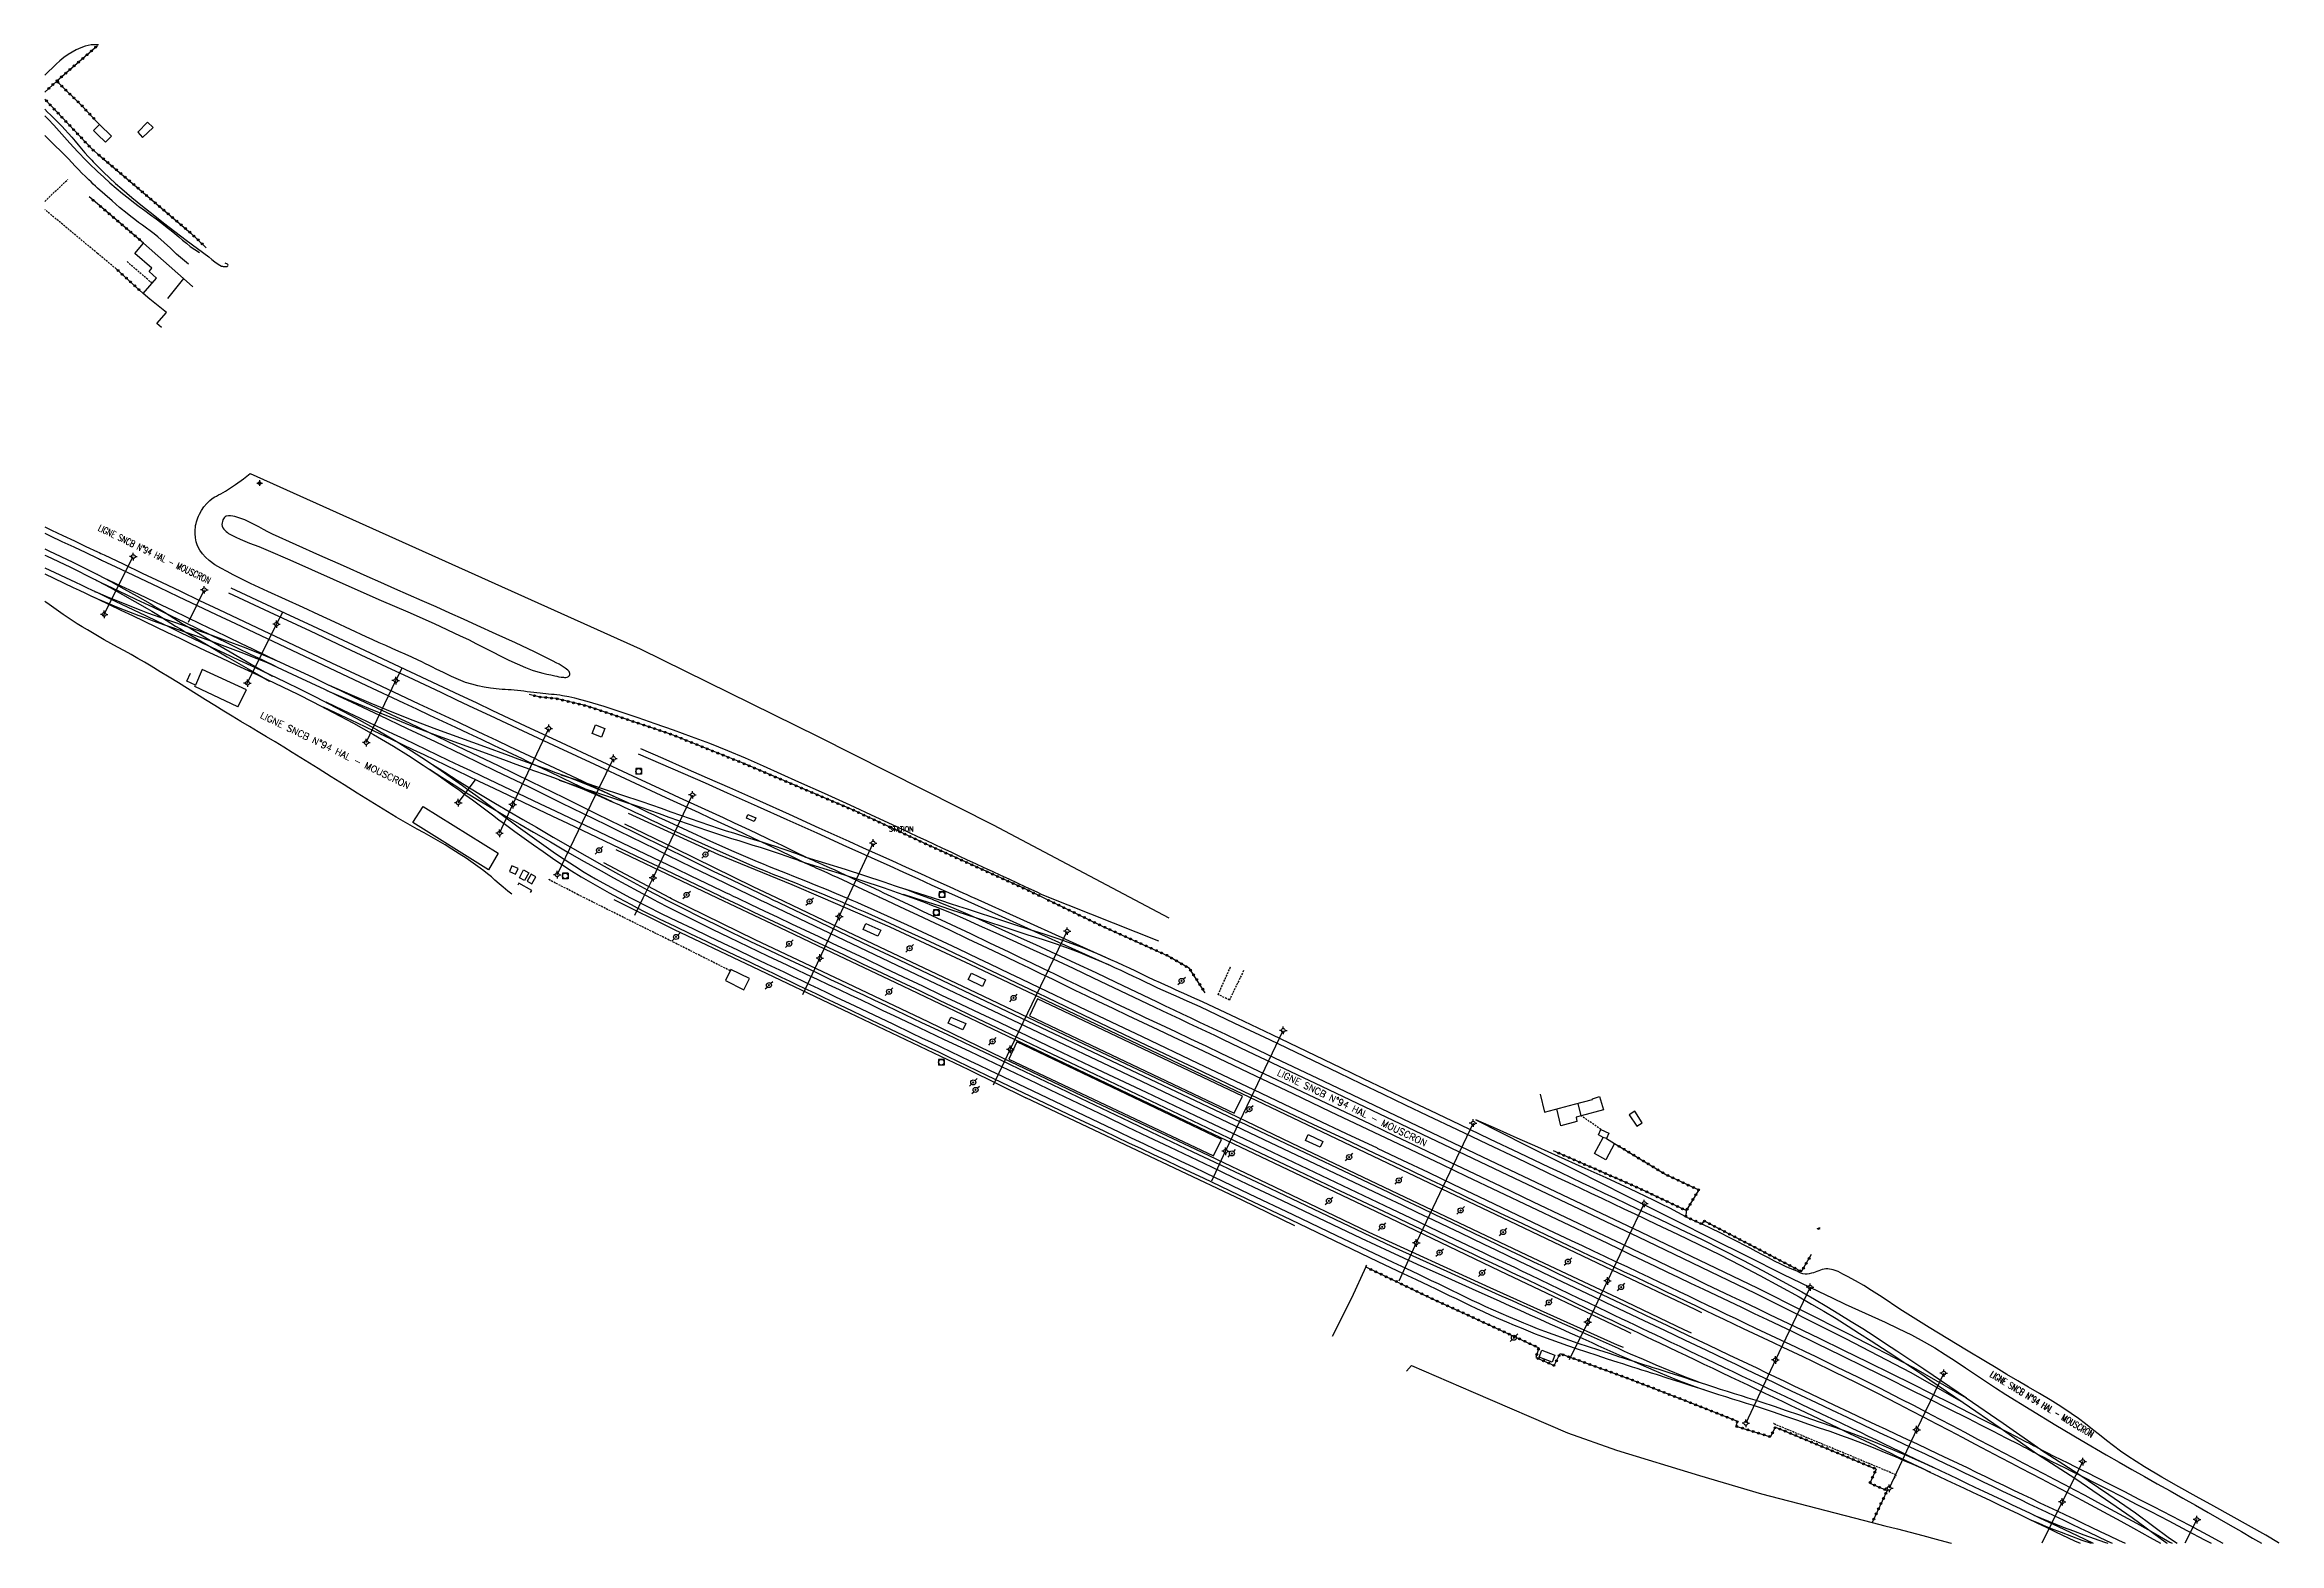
# Model space of a CAD drawing. Header units: millimetres. Extents: x 127000 to 127592, y 154000 to 154397.
import ezdxf
from ezdxf.enums import TextEntityAlignment as Align

# ---------------------------------------------------------------- set-up
doc = ezdxf.new("R2010")
doc.units = ezdxf.units.MM
doc.linetypes.add('DASHED', pattern=[0.75, 0.5, -0.25])
doc.layers.get('0').update_dxf_attribs({"linetype": 'CONTINUOUS'})
for name, color, linetype in [('W0006', 2, 'CONTINUOUS'), ('W0071', 7, 'CONTINUOUS'), ('W0101', 7, 'CONTINUOUS'), ('W0104', 1, 'CONTINUOUS'), ('W0112', 1, 'DASHED'), ('W0211', 2, 'CONTINUOUS'), ('W0214', 2, 'CONTINUOUS'), ('W0323', 7, 'CONTINUOUS'), ('W0401', 7, 'CONTINUOUS'), ('W0420', 7, 'CONTINUOUS'), ('W0439', 7, 'CONTINUOUS'), ('W0473', 7, 'CONTINUOUS'), ('W0610', 7, 'CONTINUOUS'), ('W0611', 7, 'CONTINUOUS'), ('W0700', 7, 'CONTINUOUS'), ('W0710', 7, 'CONTINUOUS'), ('W0853', 7, 'CONTINUOUS'), ('W0984', 7, 'CONTINUOUS'), ('W0989', 7, 'CONTINUOUS')]:
    doc.layers.add(name, color=color, linetype=linetype)
doc.styles.get("Standard").update_dxf_attribs({"font": 'romans.shx', "width": 0.85})

msp = doc.modelspace()

# ---------------------------------------------------------------- texts
at = {"layer": 'W0984'}
msp.add_text('STATION', height=1.25, dxfattribs=at).set_placement((127226.86, 154189.25), align=Align.MIDDLE_CENTER)
at = {"layer": 'W0989'}
for rotation, width, p in [(334.18259, 0.75, (127013.95, 154268.4)), (328.89098, 0.65, (127515.02, 154044.25))]:
    msp.add_text('LIGNE SNCB N°94 HAL - MOUSCRON', height=1.75, rotation=rotation, dxfattribs=dict(at, width=width)).set_placement(p)
for p in [(127056.93, 154218.8), (127326.24, 154124.1)]:
    msp.add_text('LIGNE SNCB N°94 HAL - MOUSCRON', height=1.75, rotation=334.18259, dxfattribs=at).set_placement(p)

# ---------------------------------------------------------------- blocks, each defined once
blk = doc.blocks.new('T473')
for p, q in [((-0.166667, 0.166667), (0.166667, -0.166667)), ((-0.166667, -0.166667), (0.166667, 0.166667)), ((0.500001, 0.500001), (1.000002, 1.000002)), ((-1.000002, -1.000002), (-0.500001, -0.500001))]:
    blk.add_line(p, q)
blk.add_ellipse((0, 0), major_axis=(0.471405, 0.471405), ratio=1, start_param=5.4977871438, end_param=11.780972451)
blk = doc.blocks.new('T610')
for p, q in [((-0.500001, 0), (-1.000002, 0)), ((0, 0.500001), (0, 1.000002)), ((0.500001, 0), (1.000002, 0)), ((0, -0.500001), (0, -1.000002))]:
    blk.add_line(p, q)
blk.add_ellipse((0, 0), major_axis=(-0.353554, 0.353554), ratio=1, start_param=3.926990817, end_param=10.2101761242)
blk = doc.blocks.new('T420')
for p, q in [((0.75, 0.75), (-0.75, 0.75)), ((-0.75, 0.75), (-0.75, -0.75)), ((0.75, 0.75), (0.75, -0.75)), ((0.75, -0.75), (-0.75, -0.75))]:
    blk.add_line(p, q)
blk.add_ellipse((0, 0), major_axis=(-0.53, 0.53), ratio=1, start_param=3.926991, end_param=10.210176)
blk = doc.blocks.new('T853')
for p, q in [((-0.75, 0), (0.75, 0)), ((0, 0.75), (0, -0.75))]:
    blk.add_line(p, q)
blk.add_ellipse((0, 0), major_axis=(-0.265, 0.265), ratio=1, start_param=3.926991, end_param=10.210176)
blk = doc.blocks.new('T401')
for p, q in [((-0.3, 0.3), (0, 0.3)), ((-0.3, -0.25), (-0.3, 0.3)), ((-0.3, 0.15), (0, 0.15)), ((-0.3, 0), (0, 0)), ((0, 0.3), (0, -0.25)), ((-0.3, -0.15), (0, -0.15)), ((-0.3, -0.25), (-0.3, -0.3)), ((-0.3, -0.3), (0, -0.3)), ((0, -0.3), (0, -0.25))]:
    blk.add_line(p, q)
blk = doc.blocks.new('t323o')
at = {"color": 0, "linetype": 'Continuous'}
for radius in [0.25, 0.15]:
    blk.add_circle((0, 0), radius, dxfattribs=at)

# ---------------------------------------------------------------- linework, layer by layer
at = {"layer": 'W0006'}
for points in [[(127295.08, 154159.57), (127265.03, 154171.47), (127264.03, 154171.93), (127263.03, 154172.4), (127262.04, 154172.86), (127259.84, 154173.88), (127257.64, 154174.9), (127255.44, 154175.92), (127253.24, 154176.94), (127251.04, 154177.95), (127248.84, 154178.97), (127246.64, 154179.99), (127244.44, 154181.01), (127242.24, 154182.04), (127240.05, 154183.07), (127237.85, 154184.1), (127235.65, 154185.13), (127233.45, 154186.17), (127231.26, 154187.2), (127229.06, 154188.22), (127226.86, 154189.25), (127220.09, 154192.38), (127213.32, 154195.52), (127206.54, 154198.63), (127199.75, 154201.7), (127195.06, 154203.82), (127190.36, 154205.93), (127185.64, 154208), (127180.89, 154209.99), (127176.13, 154211.87), (127171.33, 154213.67), (127166.51, 154215.41), (127161.68, 154217.12), (127157.2, 154218.69), (127152.72, 154220.24), (127148.21, 154221.71), (127143.66, 154223.06), (127142.04, 154223.49), (127140.42, 154223.89), (127138.79, 154224.25), (127137.15, 154224.55), (127136.41, 154224.67), (127135.67, 154224.77), (127134.93, 154224.85), (127134.19, 154224.92), (127133.45, 154224.99), (127132.71, 154225.06), (127131.97, 154225.13), (127131.23, 154225.21), (127130.37, 154225.31), (127129.51, 154225.41), (127128.65, 154225.52), (127127.79, 154225.62), (127126.93, 154225.73), (127126.07, 154225.83), (127125.21, 154225.92), (127124.35, 154226.02), (127123.56, 154226.09), (127122.77, 154226.15), (127121.98, 154226.2), (127121.19, 154226.25), (127120.4, 154226.31), (127119.61, 154226.38), (127118.83, 154226.47), (127118.04, 154226.58), (127116.38, 154226.87), (127114.72, 154227.21), (127113.09, 154227.61), (127111.47, 154228.1), (127110.21, 154228.57), (127108.98, 154229.11), (127107.76, 154229.68), (127106.55, 154230.25), (127105.59, 154230.7), (127104.64, 154231.16), (127103.69, 154231.63), (127102.74, 154232.1), (127101.79, 154232.58), (127100.84, 154233.04), (127099.89, 154233.51), (127098.93, 154233.96), (127097.22, 154234.76), (127095.51, 154235.54), (127093.79, 154236.31), (127092.06, 154237.08), (127090.34, 154237.84), (127088.62, 154238.61), (127086.9, 154239.38), (127085.18, 154240.16), (127080.99, 154242.09), (127076.8, 154244.04), (127072.62, 154245.99), (127068.44, 154247.95), (127063.8, 154250.07), (127059.14, 154252.18), (127054.5, 154254.33), (127049.94, 154256.63), (127048.29, 154257.48), (127046.63, 154258.33), (127045.02, 154259.28), (127043.52, 154260.41), (127042.62, 154261.24), (127041.79, 154262.14), (127041.05, 154263.13), (127040.47, 154264.23), (127040.11, 154265.29), (127039.9, 154266.39), (127039.83, 154267.5), (127039.85, 154268.61), (127039.9, 154269.13), (127039.98, 154269.65), (127040.08, 154270.16), (127040.21, 154270.67), (127040.36, 154271.17), (127040.54, 154271.66), (127040.74, 154272.15), (127040.96, 154272.62), (127041.52, 154273.64), (127042.18, 154274.6), (127042.93, 154275.5), (127043.77, 154276.31), (127044.3, 154276.75), (127044.87, 154277.13), (127045.47, 154277.47), (127046.07, 154277.78), (127046.68, 154278.09), (127047.28, 154278.39), (127047.88, 154278.72), (127048.46, 154279.08), (127050.55, 154280.53), (127052.61, 154282.05), (127054.4, 154283.45)], [(127054.4, 154283.45), (127157.71, 154236.94), (127204.87, 154213.78), (127251.19, 154190.31), (127297.7, 154165.7)], [(127349.87, 154073.22), (127346.09, 154064.98), (127341.03, 154054.82)], [(127360.67, 154045.59), (127361.98, 154047.1), (127378.31, 154040.02), (127403.32, 154029.31), (127416.26, 154024.68), (127438.3, 154017.97), (127454.68, 154013.08), (127483.99, 154005.49)]]:
    msp.add_lwpolyline(points, dxfattribs=at)
msp.add_lwpolyline([(127127.33, 154232.02), (127128.22, 154231.68), (127129.11, 154231.36), (127130.02, 154231.07), (127130.93, 154230.8), (127131.96, 154230.53), (127132.99, 154230.28), (127134.03, 154230.05), (127135.08, 154229.83), (127135.64, 154229.71), (127136.21, 154229.58), (127136.79, 154229.48), (127137.38, 154229.44), (127137.7, 154229.43), (127138.05, 154229.42), (127138.41, 154229.48), (127138.73, 154229.64), (127138.82, 154229.72), (127138.9, 154229.81), (127138.96, 154229.9), (127139.02, 154230.01), (127139.06, 154230.12), (127139.08, 154230.24), (127139.09, 154230.36), (127139.08, 154230.48), (127138.9, 154230.95), (127138.56, 154231.33), (127138.18, 154231.62), (127137.83, 154231.89), (127137.08, 154232.43), (127136.29, 154232.89), (127135.48, 154233.3), (127134.67, 154233.72), (127129.7, 154236.22), (127124.67, 154238.58), (127119.61, 154240.87), (127114.55, 154243.17), (127110.92, 154244.82), (127107.29, 154246.45), (127103.64, 154248.07), (127099.99, 154249.68), (127096.34, 154251.29), (127092.7, 154252.9), (127089.05, 154254.52), (127085.41, 154256.14), (127079.14, 154258.94), (127072.88, 154261.74), (127066.62, 154264.56), (127060.37, 154267.39), (127059.13, 154267.99), (127057.91, 154268.63), (127056.7, 154269.29), (127055.49, 154269.94), (127054.25, 154270.57), (127052.99, 154271.14), (127051.68, 154271.64), (127050.34, 154272.02), (127049.8, 154272.15), (127049.24, 154272.25), (127048.65, 154272.26), (127048.07, 154272.11), (127047.78, 154271.94), (127047.54, 154271.71), (127047.36, 154271.44), (127047.21, 154271.15), (127047.06, 154270.76), (127046.96, 154270.34), (127046.93, 154269.91), (127046.99, 154269.49), (127047.17, 154269.06), (127047.45, 154268.69), (127047.77, 154268.36), (127048.09, 154268.07), (127048.39, 154267.81), (127048.72, 154267.58), (127049.05, 154267.37), (127049.4, 154267.18), (127050.58, 154266.57), (127051.79, 154266.01), (127053.02, 154265.49), (127054.26, 154265), (127055.5, 154264.53), (127056.74, 154264.05), (127057.97, 154263.57), (127059.2, 154263.06), (127064.95, 154260.55), (127070.7, 154258.02), (127076.43, 154255.46), (127082.17, 154252.91), (127089.15, 154249.83), (127096.15, 154246.76), (127103.12, 154243.65), (127110.07, 154240.47), (127112.23, 154239.43), (127114.38, 154238.35), (127116.51, 154237.25), (127118.64, 154236.15), (127120.78, 154235.05), (127122.94, 154233.99), (127125.12, 154232.98)], close=True, dxfattribs=at)
at = {"layer": 'W0071'}
for points in [[(127000, 154378.2), (127000.9, 154377.29), (127002.41, 154375.7), (127004.53, 154373.35), (127006.63, 154370.98), (127008.77, 154368.64), (127010.98, 154366.36), (127011.72, 154365.63), (127012.48, 154364.89), (127013.24, 154364.17), (127014, 154363.45)], [(127014, 154359.07), (127013.42, 154359.6), (127012.85, 154360.13), (127012.28, 154360.67), (127011.71, 154361.21), (127010.79, 154362.11), (127009.88, 154363.02), (127008.98, 154363.95), (127008.1, 154364.89), (127007.21, 154365.83), (127006.32, 154366.76), (127005.43, 154367.69), (127004.52, 154368.6), (127002.46, 154370.62), (127000.38, 154372.61), (127000, 154372.96)], [(127014, 154363.45), (127015.63, 154361.95), (127017.27, 154360.48), (127018.95, 154359.04), (127020.64, 154357.61), (127022.08, 154356.44), (127023.55, 154355.31), (127025.03, 154354.19), (127026.53, 154353.09), (127028.02, 154351.99), (127029.52, 154350.89), (127031, 154349.78), (127032.47, 154348.64), (127033.5, 154347.82), (127034.51, 154346.98), (127035.52, 154346.13), (127036.53, 154345.28), (127037.54, 154344.43), (127038.56, 154343.59), (127041.04, 154341.97), (127041.04, 154341.97)], [(127038.12, 154338.93), (127034.89, 154341.53), (127034.89, 154341.53), (127033.28, 154343.09), (127031.66, 154344.62), (127029.98, 154346.1), (127028.99, 154346.91), (127027.97, 154347.69), (127026.95, 154348.46), (127025.91, 154349.21), (127024.87, 154349.96), (127023.84, 154350.72), (127022.82, 154351.5), (127021.82, 154352.3), (127019.83, 154353.95), (127017.86, 154355.63), (127015.92, 154357.33), (127014, 154359.07)]]:
    msp.add_lwpolyline(points, dxfattribs=at)
at = {"layer": 'W0101'}
for points in [[(127039.2, 154332.92), (127036.73, 154335.06), (127032.49, 154329.81)], [(127396.1, 154118.96), (127397.26, 154114.27), (127405.2, 154116.32)], [(127405.2, 154116.32), (127409.98, 154117.56), (127409.91, 154117.8)], [(127409.91, 154117.8), (127411.81, 154118.42)]]:
    msp.add_lwpolyline(points, dxfattribs=at)
at = {"layer": 'W0104'}
for points in [[(127014, 154373.28), (127012.95, 154374.31), (127014, 154375.39)], [(127014, 154375.39), (127014.5, 154375.9), (127017.68, 154372.8), (127016.12, 154371.21)], [(127016.12, 154371.21), (127014, 154373.28)], [(127030.95, 154322.14), (127029.67, 154323.18), (127032.23, 154326.08), (127027.88, 154329.66), (127026.06, 154331.14), (127029.64, 154335.22), (127027.71, 154336.97), (127028.36, 154337.86), (127023.88, 154341.68), (127026.21, 154344.48), (127036.73, 154335.06)], [(127051.17, 154221.62), (127039.8, 154227.03), (127039.96, 154227.34), (127037.69, 154228.38), (127038.64, 154230.52)], [(127051.17, 154221.62), (127053.41, 154226.15), (127041.7, 154231.48), (127039.96, 154227.34)], [(127411.81, 154118.42), (127412.81, 154114.87), (127406.96, 154113.27), (127405.62, 154112.86), (127405.75, 154111.75), (127401.54, 154110.6), (127400.5, 154115.11)], [(127406.96, 154113.27), (127406.13, 154116.56)], [(127413.61, 154107.28), (127412.75, 154107.56)]]:
    msp.add_lwpolyline(points, dxfattribs=at)
for points in [[(127025.89, 154372.46), (127028.71, 154375.14), (127027.25, 154376.48), (127024.7, 154373.84)], [(127117.5, 154178.46), (127097.5, 154191), (127100.21, 154195.22), (127120.12, 154182.89)], [(127124.68, 154177.27), (127125.37, 154178.77), (127123.76, 154179.5), (127123.08, 154178)], [(127128.22, 154177.65), (127127.11, 154175.59), (127125.71, 154176.34), (127126.83, 154178.41)], [(127129.03, 154174.72), (127130.07, 154176.6), (127128.83, 154177.29), (127127.79, 154175.41), (127129.03, 154174.72)], [(127186.65, 154149.61), (127181.72, 154152.05), (127180.27, 154149.11), (127185.21, 154146.68)], [(127260.82, 154139.73), (127315.02, 154113.95), (127317.21, 154118.46), (127262.97, 154144.29)], [(127309.57, 154102.7), (127311.67, 154107.01), (127257.48, 154132.83), (127255.36, 154128.31)], [(127423.09, 154111.38), (127421.16, 154114.51), (127419.69, 154113.54), (127421.64, 154110.52)], [(127414.25, 154108.67), (127413.63, 154107.26), (127415.8, 154105.9), (127413.47, 154101.58), (127410.5, 154103.32), (127412.77, 154107.54), (127412.76, 154107.54), (127411.54, 154108.25), (127412.16, 154109.66)], [(127399.25, 154048.01), (127395.77, 154049.36), (127396.48, 154051.21), (127399.99, 154049.82)]]:
    msp.add_lwpolyline(points, close=True, dxfattribs=at)
at = {"layer": 'W0112'}
for points in [[(127000, 154355.54), (127006.15, 154361.34)], [(127014, 154341.75), (127000, 154353.38)], [(127018.93, 154337.66), (127014, 154341.75)], [(127028.43, 154333.85), (127021.62, 154339.72)], [(127142.96, 154171), (127141.27, 154171.85), (127133.39, 154175.9), (127133.39, 154175.9)], [(127181.55, 154151.7), (127166.7, 154159.17), (127151.87, 154166.53), (127142.96, 154171)], [(127317.53, 154151.74), (127317.53, 154151.74), (127313.76, 154143.93), (127310.8, 154145.39), (127314.17, 154152.94)], [(127412.16, 154109.66), (127406.96, 154113.27)], [(127489.88, 154017.24), (127490.37, 154018.14), (127457.79, 154031.73)]]:
    msp.add_lwpolyline(points, dxfattribs=at)
at = {"layer": 'W0211'}
for points in [[(127014, 154397.04), (127013.18, 154397.04), (127012.35, 154396.98), (127011.54, 154396.84), (127010.74, 154396.65), (127009.53, 154396.23), (127008.37, 154395.71), (127007.26, 154395.1), (127006.18, 154394.43), (127005.08, 154393.65), (127004.03, 154392.79), (127003.04, 154391.88), (127002.06, 154390.95), (127001.04, 154389.98), (127000.03, 154388.98), (127000, 154388.95)], [(127014.28, 154397.03), (127014, 154397.04)], [(127000, 154379.98), (127000.01, 154379.97), (127000.78, 154379.19), (127001.55, 154378.43), (127002.32, 154377.66), (127003.1, 154376.89), (127003.86, 154376.12), (127004.62, 154375.34), (127005.37, 154374.54), (127006.28, 154373.55), (127007.16, 154372.53), (127008.04, 154371.5), (127008.9, 154370.47), (127009.77, 154369.44), (127010.65, 154368.42), (127011.55, 154367.42), (127012.47, 154366.43), (127012.85, 154366.03), (127013.23, 154365.64), (127013.61, 154365.25), (127014, 154364.86)], [(127014, 154364.86), (127015.56, 154363.31), (127017.15, 154361.79), (127018.77, 154360.3), (127020.41, 154358.83), (127023.12, 154356.52), (127025.89, 154354.27), (127028.69, 154352.06), (127031.5, 154349.87), (127034.46, 154347.57), (127037.45, 154345.29), (127040.45, 154343.04), (127043.46, 154340.81), (127044.27, 154340.17), (127045.07, 154339.5), (127045.93, 154338.88), (127046.87, 154338.4), (127047.08, 154338.33), (127047.3, 154338.29), (127047.53, 154338.28), (127047.75, 154338.28), (127047.85, 154338.28), (127047.94, 154338.27), (127048.03, 154338.25), (127048.13, 154338.25), (127048.24, 154338.26), (127048.35, 154338.31), (127048.45, 154338.38), (127048.52, 154338.48), (127048.55, 154338.63), (127048.51, 154338.77), (127048.41, 154338.88), (127047.79, 154339.18)], [(127014, 154240.41), (127012.65, 154241.2), (127011.3, 154242), (127009.96, 154242.81), (127008.63, 154243.63), (127006.73, 154244.85), (127004.86, 154246.1), (127003.01, 154247.39), (127001.18, 154248.71), (127000.31, 154249.33), (127000, 154249.55)], [(127123.74, 154171.98), (127122.68, 154172.78), (127121.46, 154173.81), (127120.35, 154174.73), (127119.26, 154175.7), (127118.3, 154176.54), (127117.32, 154177.35), (127116.33, 154178.14), (127115.32, 154178.9), (127113.5, 154180.21), (127111.64, 154181.48), (127109.77, 154182.71), (127107.87, 154183.91), (127106.05, 154185.02), (127104.21, 154186.09), (127102.36, 154187.15), (127100.5, 154188.19), (127098.63, 154189.22), (127096.77, 154190.27), (127094.92, 154191.32), (127093.09, 154192.4), (127089.62, 154194.5), (127086.17, 154196.63), (127082.73, 154198.78), (127079.3, 154200.94), (127075.87, 154203.11), (127072.45, 154205.27), (127069.01, 154207.42), (127065.56, 154209.55), (127063.3, 154210.93), (127061.04, 154212.3), (127058.77, 154213.67), (127056.5, 154215.03), (127054.23, 154216.39), (127051.96, 154217.76), (127049.69, 154219.12), (127047.43, 154220.5), (127045.02, 154221.98), (127042.62, 154223.47), (127040.22, 154224.97), (127037.82, 154226.47), (127035.42, 154227.96), (127033.01, 154229.45), (127030.6, 154230.93), (127028.17, 154232.39), (127026.42, 154233.42), (127024.65, 154234.43), (127022.88, 154235.44), (127021.1, 154236.43), (127019.32, 154237.42), (127017.54, 154238.41), (127015.77, 154239.41), (127014, 154240.41)], [(127434.68, 154086.52), (127432.55, 154087.66), (127430.4, 154088.78), (127428.23, 154089.87), (127426.06, 154090.95), (127419.82, 154093.91), (127413.54, 154096.8), (127407.24, 154099.63), (127400.95, 154102.47), (127395.48, 154104.93), (127390.01, 154107.38), (127384.53, 154109.81), (127379.05, 154112.22)], [(127591.84, 154000), (127591.66, 154000.11), (127588.26, 154002.12), (127583.69, 154004.75), (127579.09, 154007.31), (127574.48, 154009.84), (127569.86, 154012.37), (127565.25, 154014.93), (127560.68, 154017.56), (127556.16, 154020.28), (127551.72, 154023.11), (127549.78, 154024.44), (127547.89, 154025.83), (127546.03, 154027.26), (127544.2, 154028.72), (127542.36, 154030.18), (127540.51, 154031.62), (127538.63, 154033.03), (127536.71, 154034.38), (127533.94, 154036.21), (127531.13, 154037.98), (127528.29, 154039.71), (127525.44, 154041.41), (127522.57, 154043.09), (127519.71, 154044.77), (127516.85, 154046.46), (127514, 154048.17), (127509.03, 154051.19), (127504.05, 154054.2), (127499.08, 154057.22), (127494.13, 154060.26), (127492.05, 154061.58), (127489.99, 154062.93), (127487.95, 154064.29), (127485.91, 154065.66), (127483.85, 154067.01), (127481.76, 154068.31), (127479.63, 154069.55), (127477.45, 154070.71), (127476.24, 154071.34), (127475, 154071.98), (127473.67, 154072.5), (127472.27, 154072.74), (127471.76, 154072.73), (127471.26, 154072.65), (127470.77, 154072.52), (127470.29, 154072.35), (127469.84, 154072.17), (127469.38, 154071.99), (127468.92, 154071.83), (127468.44, 154071.7), (127467.91, 154071.56), (127467.36, 154071.41), (127466.8, 154071.3), (127466.23, 154071.29), (127465.67, 154071.4), (127465.13, 154071.61), (127464.62, 154071.85), (127464.11, 154072.07), (127463.44, 154072.34), (127462.76, 154072.61), (127462.09, 154072.89), (127461.43, 154073.18), (127459.78, 154073.97), (127458.15, 154074.78), (127456.53, 154075.62), (127454.92, 154076.47), (127453.31, 154077.33), (127451.7, 154078.18), (127450.09, 154079.03), (127448.46, 154079.86), (127446.1, 154081.05), (127443.72, 154082.23), (127441.34, 154083.4), (127438.96, 154084.56)]]:
    msp.add_lwpolyline(points, dxfattribs=at)
at = {"layer": 'W0214'}
for points in [[(127379.06, 154112.22), (127392.28, 154105.51), (127405.5, 154098.83), (127418.74, 154092.16), (127431.98, 154085.52), (127441.44, 154080.78), (127450.9, 154076.04), (127460.38, 154071.34), (127469.88, 154066.68), (127473.37, 154065.01), (127476.88, 154063.4), (127480.4, 154061.81), (127483.92, 154060.22), (127487.44, 154058.6), (127490.93, 154056.94), (127494.39, 154055.2), (127497.79, 154053.37), (127500.58, 154051.75), (127503.32, 154050.06), (127506.01, 154048.31), (127508.69, 154046.53), (127511.35, 154044.72), (127514.01, 154042.93), (127516.69, 154041.16), (127519.4, 154039.43), (127526.01, 154035.35), (127532.65, 154031.33), (127539.33, 154027.35), (127546.02, 154023.42), (127549.38, 154021.48), (127552.74, 154019.57), (127556.12, 154017.67), (127559.5, 154015.78), (127562.89, 154013.89), (127566.27, 154012), (127569.64, 154010.1), (127573.01, 154008.18), (127575.94, 154006.5), (127578.86, 154004.8), (127581.79, 154003.1), (127584.7, 154001.39), (127587.09, 154000)], [(127483.99, 154005.49), (127487.35, 154004.65), (127490.71, 154003.8), (127494.07, 154002.93), (127497.42, 154002.05), (127500.99, 154001.1), (127504.56, 154000.12), (127505, 154000)]]:
    msp.add_lwpolyline(points, dxfattribs=at)
at = {"layer": 'W0323'}
for points in [[(127014, 154396.78), (127003.18, 154387.42), (127000, 154384.45)], [(127014, 154376.43), (127009.94, 154380.78), (127003.18, 154387.42)], [(127000, 154382.65), (127012.36, 154369.54), (127014, 154368.15)], [(127014.5, 154375.9), (127014, 154376.43)], [(127014, 154368.15), (127016.3, 154366.21), (127027.84, 154356.35), (127038.71, 154347.14), (127042.81, 154343.25)], [(127014, 154354.85), (127011.82, 154356.7)], [(127026.21, 154344.48), (127014, 154354.85)], [(127026.06, 154331.14), (127018.93, 154337.66)], [(127264.54, 154171), (127259.83, 154173.27), (127233.74, 154185.11), (127214.18, 154194.23), (127184.96, 154206.65), (127165.98, 154214.31), (127158.7, 154216.78), (127143.5, 154221.84), (127135.43, 154223.81), (127131.26, 154224.21), (127128.3, 154224.91)], [(127307.38, 154145.82), (127303.2, 154152.3), (127297.55, 154155.6), (127280, 154163.55), (127264.54, 154171)], [(127415.8, 154105.9), (127429.39, 154097.69), (127438.07, 154093.61), (127434.77, 154088.15), (127421.37, 154094.49), (127399.6, 154103.98)], [(127434.77, 154088.15), (127434.68, 154086.52), (127438.96, 154084.56), (127439.49, 154085.43), (127465.3, 154071.98), (127467.98, 154076.64)], [(127349.87, 154073.22), (127366.8, 154065.12), (127385.59, 154056.47), (127395.74, 154051.79), (127394.97, 154049.2), (127399.79, 154047.11), (127401.34, 154050.26), (127419.69, 154043.58), (127435.34, 154037.46), (127448.32, 154032.33), (127447.93, 154031.04), (127457.09, 154028.23), (127458.36, 154030.79), (127485.08, 154019.68), (127483.41, 154015.92), (127487.96, 154013.98), (127483.99, 154005.49)]]:
    msp.add_lwpolyline(points, dxfattribs=at)
at = {"layer": 'W0439'}
for points in [[(127145, 154214.57), (127145.9, 154216.88), (127148.37, 154215.91), (127147.47, 154213.61), (127145, 154214.57)], [(127187.94, 154191.27), (127185.86, 154192.14), (127186.25, 154193.06), (127188.32, 154192.19)], [(127220.7, 154160.84), (127216.78, 154162.6), (127217.5, 154164.2), (127221.41, 154162.45)], [(127248.41, 154147.56), (127244.62, 154149.36), (127245.43, 154151.05), (127249.21, 154149.26)], [(127243.2, 154136.02), (127239.25, 154137.77), (127239.98, 154139.43), (127243.93, 154137.68)], [(127337.8, 154104.92), (127333.9, 154106.7), (127334.62, 154108.27), (127338.52, 154106.49)]]:
    msp.add_lwpolyline(points, close=True, dxfattribs=at)
msp.add_lwpolyline([(127128.69, 154172.45), (127128.99, 154172.99), (127125.58, 154174.86), (127125.33, 154174.36)], dxfattribs=at)
at = {"layer": 'W0611'}
for points in [[(127015.59, 154245.82), (127023.46, 154261.41)], [(127042.28, 154252.61), (127037.99, 154243.99)], [(127061.38, 154243.53), (127063.1, 154246.74)], [(127053.48, 154227.48), (127061.38, 154243.53)], [(127085.18, 154212.13), (127092.98, 154228.55)], [(127092.98, 154228.55), (127094.68, 154231.84)], [(127120.45, 154188.11), (127123.95, 154195.7), (127133.49, 154215.91)], [(127135.72, 154177.14), (127144.74, 154195.86), (127150.65, 154207.96)], [(127109.53, 154196.22), (127114.08, 154202.25)], [(127158.53, 154171), (127161.12, 154176.32), (127171.55, 154198.3)], [(127212.74, 154171), (127219.42, 154185.53)], [(127156.3, 154166.41), (127158.53, 154171)], [(127200.76, 154145.37), (127205.3, 154155.05), (127210.45, 154166.04), (127212.74, 154171)], [(127251.32, 154121.48), (127255.74, 154130.87), (127270.79, 154162.18)], [(127309.16, 154096.04), (127312.74, 154103.87), (127328.03, 154135.89)], [(127378.31, 154111.33), (127363.25, 154079.57), (127358.66, 154069.46)], [(127423.65, 154090.02), (127413.92, 154069.5), (127408.67, 154058.63), (127403.74, 154048.57)], [(127467.55, 154067.87), (127458.37, 154048.58), (127450.56, 154031.79)], [(127502.96, 154045.08), (127495.79, 154030.1), (127488.53, 154014.58)], [(127539.76, 154021.66), (127534.33, 154010.99), (127528.91, 154000)], [(127570.02, 154006.27), (127566.79, 154000)]]:
    msp.add_lwpolyline(points, dxfattribs=at)
at = {"layer": 'W0700'}
for points in [[(127000, 154269.28), (127001.76, 154268.45), (127004.82, 154267.01), (127007.88, 154265.57), (127010.94, 154264.12), (127014, 154262.68)], [(127000, 154267.62), (127001.44, 154266.95), (127004.58, 154265.46), (127007.72, 154263.98), (127010.86, 154262.5), (127014, 154261.02)], [(127000, 154263.49), (127001.11, 154262.98), (127007.48, 154259.94), (127013.8, 154256.78), (127013.85, 154256.75), (127013.9, 154256.73), (127013.95, 154256.7), (127014, 154256.68)], [(127014, 154262.68), (127014.43, 154262.47), (127014.86, 154262.27), (127015.29, 154262.06), (127015.72, 154261.86), (127020.79, 154259.46), (127025.85, 154257.06), (127030.91, 154254.65), (127035.97, 154252.24), (127041.02, 154249.83), (127046.08, 154247.43), (127051.15, 154245.03), (127056.21, 154242.63), (127066.08, 154237.97), (127075.95, 154233.31), (127085.83, 154228.67), (127095.7, 154224.02), (127099.13, 154222.41), (127102.55, 154220.81), (127105.98, 154219.2), (127109.4, 154217.6), (127112.83, 154215.99), (127116.25, 154214.38), (127119.68, 154212.77), (127123.1, 154211.15), (127124.43, 154210.52), (127125.76, 154209.89), (127127.08, 154209.25), (127128.41, 154208.62), (127129.74, 154207.98), (127131.07, 154207.35), (127132.4, 154206.71), (127133.72, 154206.08), (127138.02, 154204.03), (127142.32, 154201.98), (127146.63, 154199.93), (127150.93, 154197.88)], [(127000, 154261.84), (127000.46, 154261.63), (127006.81, 154258.6), (127013.11, 154255.45), (127013.33, 154255.33), (127013.56, 154255.22), (127013.78, 154255.1), (127014, 154254.99)], [(127000, 154258.48), (127008.2, 154254.62), (127009.65, 154253.93), (127011.1, 154253.25), (127012.55, 154252.56), (127014, 154251.87)], [(127000, 154256.82), (127007.56, 154253.26), (127009.17, 154252.5), (127010.78, 154251.74), (127012.39, 154250.97), (127014, 154250.21)], [(127014, 154261.02), (127014.27, 154260.89), (127014.54, 154260.76), (127014.81, 154260.63), (127015.08, 154260.51), (127020.14, 154258.1), (127025.2, 154255.7), (127030.26, 154253.29), (127035.32, 154250.89), (127040.38, 154248.48), (127045.44, 154246.07), (127050.5, 154243.67), (127055.57, 154241.27), (127065.44, 154236.61), (127075.31, 154231.96), (127085.19, 154227.31), (127095.06, 154222.66), (127098.49, 154221.06), (127101.91, 154219.45), (127105.34, 154217.84), (127108.76, 154216.24), (127112.19, 154214.63), (127115.61, 154213.03), (127119.03, 154211.41), (127122.46, 154209.8), (127123.78, 154209.17), (127125.11, 154208.53), (127126.44, 154207.9), (127127.77, 154207.26), (127129.1, 154206.63), (127130.42, 154205.99), (127131.75, 154205.36), (127133.08, 154204.73), (127137.38, 154202.67), (127141.68, 154200.62), (127145.98, 154198.57), (127150.28, 154196.52)], [(127014, 154256.68), (127017.52, 154254.82), (127021, 154252.91), (127024.46, 154250.96), (127027.9, 154248.97), (127029.17, 154248.22), (127030.43, 154247.45), (127031.69, 154246.67), (127032.94, 154245.89), (127034.19, 154245.1), (127035.44, 154244.32), (127036.7, 154243.54), (127037.96, 154242.78), (127043.51, 154239.47), (127049.08, 154236.19), (127054.66, 154232.95), (127060.27, 154229.73)], [(127012.63, 154250.84), (127014, 154250.24)], [(127013.23, 154252.21), (127014, 154251.88)], [(127014, 154254.99), (127017.32, 154253.22), (127020.62, 154251.41), (127023.89, 154249.56), (127027.14, 154247.67), (127028.41, 154246.92), (127029.67, 154246.16), (127030.92, 154245.38), (127032.17, 154244.6), (127033.42, 154243.81), (127034.67, 154243.03), (127035.93, 154242.26), (127037.19, 154241.49), (127042.74, 154238.18), (127048.32, 154234.9), (127053.91, 154231.65), (127059.52, 154228.43)], [(127014, 154251.88), (127016.85, 154250.66), (127019.7, 154249.48), (127022.58, 154248.34), (127025.46, 154247.22), (127027.23, 154246.56), (127029, 154245.92), (127030.78, 154245.3), (127032.56, 154244.69), (127034.34, 154244.08), (127036.12, 154243.46), (127037.9, 154242.84), (127039.67, 154242.21), (127043.97, 154240.66), (127048.26, 154239.12), (127052.54, 154237.53), (127056.79, 154235.85), (127059.5, 154234.7), (127062.19, 154233.51), (127064.86, 154232.28), (127067.53, 154231.05), (127071.15, 154229.36), (127074.75, 154227.65), (127078.36, 154225.92), (127081.96, 154224.2), (127089.31, 154220.72), (127096.67, 154217.25), (127104.02, 154213.76), (127111.36, 154210.25), (127120.08, 154206.05), (127128.78, 154201.81), (127137.48, 154197.57), (127146.17, 154193.31), (127149.42, 154191.72), (127152.66, 154190.12), (127155.91, 154188.51), (127159.15, 154186.91), (127162.39, 154185.3), (127165.64, 154183.7), (127168.89, 154182.1), (127172.14, 154180.51), (127177.05, 154178.12), (127181.98, 154175.74), (127186.91, 154173.37), (127191.84, 154171)], [(127014, 154251.87), (127017.17, 154250.36), (127020.33, 154248.85), (127023.49, 154247.33), (127026.66, 154245.81), (127029.82, 154244.29), (127032.98, 154242.78), (127036.14, 154241.26), (127039.31, 154239.75), (127043.36, 154237.82), (127047.42, 154235.92), (127051.49, 154234.02), (127055.56, 154232.13), (127059.62, 154230.21), (127063.67, 154228.27), (127067.7, 154226.3), (127071.7, 154224.27), (127077.13, 154221.46), (127082.52, 154218.57), (127087.86, 154215.6), (127093.13, 154212.49), (127097.15, 154209.99), (127101.1, 154207.38), (127105.01, 154204.71), (127108.9, 154202.01), (127110.68, 154200.75), (127112.45, 154199.46), (127114.21, 154198.17), (127115.96, 154196.86), (127117.71, 154195.55), (127119.45, 154194.24), (127121.21, 154192.93), (127122.97, 154191.64), (127125.43, 154189.84), (127127.88, 154188.04), (127130.35, 154186.25), (127132.85, 154184.49), (127135.33, 154182.79), (127137.82, 154181.1), (127140.34, 154179.45), (127142.89, 154177.85), (127145.92, 154176.07), (127148.99, 154174.34), (127152.08, 154172.65), (127155.19, 154171)], [(127014.89, 154254.54), (127019.51, 154252.36), (127024.13, 154250.17), (127028.74, 154247.98), (127033.35, 154245.78), (127037, 154244.03), (127040.65, 154242.26), (127044.3, 154240.5), (127047.94, 154238.74), (127051.19, 154237.17), (127054.43, 154235.6), (127057.67, 154234.03), (127060.91, 154232.46)], [(127015.53, 154255.89), (127020.15, 154253.71), (127024.77, 154251.53), (127029.38, 154249.33), (127033.99, 154247.13), (127037.65, 154245.38), (127041.3, 154243.62), (127044.95, 154241.85), (127048.6, 154240.09), (127051.84, 154238.52), (127055.08, 154236.95), (127058.33, 154235.38), (127061.57, 154233.81)], [(127048.64, 154251.82), (127059.46, 154246.77), (127070.27, 154241.72), (127081.08, 154236.66), (127091.88, 154231.6), (127096.23, 154229.56), (127100.57, 154227.51), (127104.92, 154225.46), (127109.26, 154223.42), (127113.61, 154221.37), (127117.95, 154219.32), (127122.3, 154217.28), (127126.65, 154215.24), (127136.12, 154210.82), (127145.59, 154206.4), (127155.07, 154202), (127164.55, 154197.59), (127167.45, 154196.25), (127170.35, 154194.91), (127173.25, 154193.58), (127176.15, 154192.24), (127179.05, 154190.9), (127181.95, 154189.56), (127184.84, 154188.21), (127187.73, 154186.85), (127191.15, 154185.23), (127194.56, 154183.6), (127197.96, 154181.96), (127201.36, 154180.3)], [(127049.28, 154253.18), (127060.09, 154248.13), (127070.9, 154243.08), (127081.71, 154238.02), (127092.52, 154232.96), (127096.87, 154230.92), (127101.21, 154228.87), (127105.55, 154226.82), (127109.9, 154224.77), (127114.24, 154222.73), (127118.59, 154220.68), (127122.93, 154218.64), (127127.28, 154216.6), (127136.75, 154212.17), (127146.23, 154207.76), (127155.71, 154203.36), (127165.18, 154198.95), (127168.08, 154197.61), (127170.98, 154196.27), (127173.89, 154194.94), (127176.79, 154193.6), (127179.69, 154192.26), (127182.59, 154190.92), (127185.48, 154189.57), (127188.37, 154188.21), (127191.79, 154186.59), (127195.21, 154184.95), (127198.62, 154183.31), (127202.02, 154181.65)], [(127014, 154250.24), (127016.71, 154249.09), (127019.44, 154247.97), (127022.18, 154246.88), (127024.93, 154245.82), (127026.7, 154245.16), (127028.47, 154244.52), (127030.25, 154243.89), (127032.04, 154243.28), (127033.82, 154242.67), (127035.6, 154242.05), (127037.38, 154241.43), (127039.16, 154240.8), (127043.44, 154239.26), (127047.72, 154237.72), (127051.99, 154236.13), (127056.22, 154234.46), (127058.92, 154233.32), (127061.59, 154232.13), (127064.25, 154230.91), (127066.9, 154229.68), (127070.52, 154228), (127074.12, 154226.29), (127077.72, 154224.56), (127081.32, 154222.85), (127088.67, 154219.37), (127096.02, 154215.89), (127103.38, 154212.41), (127110.71, 154208.9), (127119.43, 154204.7), (127128.13, 154200.47), (127136.82, 154196.22), (127145.51, 154191.96), (127148.76, 154190.37), (127152, 154188.77), (127155.25, 154187.17), (127158.49, 154185.56), (127161.73, 154183.96), (127164.98, 154182.35), (127168.23, 154180.76), (127171.48, 154179.17), (127175.7, 154177.11), (127179.92, 154175.07), (127184.14, 154173.03), (127188.37, 154171)], [(127014, 154250.21), (127017.09, 154248.74), (127020.17, 154247.26), (127023.25, 154245.78), (127026.33, 154244.3), (127029.41, 154242.82), (127032.49, 154241.34), (127035.58, 154239.87), (127038.66, 154238.39), (127042.71, 154236.47), (127046.77, 154234.57), (127050.83, 154232.68), (127054.89, 154230.78), (127058.95, 154228.87), (127062.99, 154226.93), (127067.02, 154224.96), (127071.02, 154222.94), (127076.42, 154220.14), (127081.79, 154217.26), (127087.1, 154214.3), (127092.35, 154211.21), (127096.35, 154208.72), (127100.28, 154206.13), (127104.17, 154203.47), (127108.04, 154200.78), (127109.82, 154199.52), (127111.58, 154198.24), (127113.34, 154196.94), (127115.09, 154195.64), (127116.83, 154194.33), (127118.58, 154193.02), (127120.32, 154191.72), (127122.08, 154190.43), (127124.55, 154188.62), (127127.01, 154186.81), (127129.49, 154185.02), (127131.99, 154183.26), (127134.49, 154181.54), (127137, 154179.84), (127139.54, 154178.17), (127142.12, 154176.57), (127144.56, 154175.13), (127147.01, 154173.72), (127149.49, 154172.35), (127151.98, 154171)], [(127075.34, 154227.34), (127080.85, 154224.95), (127086.38, 154222.61), (127091.93, 154220.33), (127097.51, 154218.1), (127103.8, 154215.69), (127110.12, 154213.37), (127116.45, 154211.08), (127122.78, 154208.77), (127125.28, 154207.85), (127127.79, 154206.95), (127130.29, 154206.05), (127132.8, 154205.15), (127135.31, 154204.24), (127137.81, 154203.32), (127140.3, 154202.37), (127142.78, 154201.39), (127145.31, 154200.34), (127147.83, 154199.25), (127150.33, 154198.13), (127152.83, 154196.99), (127154.25, 154196.34), (127155.66, 154195.67), (127157.07, 154195), (127158.48, 154194.32), (127159.89, 154193.65), (127161.3, 154192.97), (127162.71, 154192.3), (127164.13, 154191.64), (127170.24, 154188.84), (127176.36, 154186.06), (127182.5, 154183.32), (127188.67, 154180.65), (127190.27, 154179.99), (127191.86, 154179.34), (127193.47, 154178.69), (127195.07, 154178.06), (127196.68, 154177.43), (127198.28, 154176.79), (127199.89, 154176.15), (127201.48, 154175.5), (127204.21, 154174.39), (127206.93, 154173.27), (127209.65, 154172.14), (127212.37, 154171)], [(127073.78, 154221.59), (127078.25, 154219.49), (127082.72, 154217.38), (127087.19, 154215.26), (127091.65, 154213.14), (127094.58, 154211.75), (127097.5, 154210.35), (127100.42, 154208.95), (127103.34, 154207.55), (127106.26, 154206.15), (127109.18, 154204.75), (127112.1, 154203.35), (127115.02, 154201.96), (127118.92, 154200.1), (127122.82, 154198.24), (127126.72, 154196.39), (127130.62, 154194.54), (127134.53, 154192.68), (127138.43, 154190.83), (127142.33, 154188.98), (127146.23, 154187.12), (127150.28, 154185.18), (127154.33, 154183.24), (127158.38, 154181.3), (127162.43, 154179.36), (127166.48, 154177.42), (127170.53, 154175.48), (127174.58, 154173.54), (127178.63, 154171.61), (127178.95, 154171.45), (127179.27, 154171.3), (127179.58, 154171.15), (127179.9, 154171)], [(127074.42, 154222.95), (127078.89, 154220.84), (127083.36, 154218.73), (127087.83, 154216.62), (127092.3, 154214.49), (127095.22, 154213.1), (127098.14, 154211.7), (127101.06, 154210.31), (127103.98, 154208.91), (127106.9, 154207.5), (127109.82, 154206.1), (127112.74, 154204.71), (127115.66, 154203.31), (127119.56, 154201.45), (127123.47, 154199.6), (127127.37, 154197.74), (127131.27, 154195.89), (127135.17, 154194.04), (127139.07, 154192.18), (127142.98, 154190.33), (127146.87, 154188.47), (127150.93, 154186.54), (127154.98, 154184.6), (127159.03, 154182.66), (127163.08, 154180.71), (127167.12, 154178.77), (127171.17, 154176.83), (127175.22, 154174.89), (127179.28, 154172.96), (127180.3, 154172.47), (127181.33, 154171.98), (127182.36, 154171.49), (127183.39, 154171)], [(127074.74, 154225.97), (127080.26, 154223.57), (127085.8, 154221.23), (127091.37, 154218.94), (127096.96, 154216.71), (127103.26, 154214.29), (127109.58, 154211.97), (127115.92, 154209.67), (127122.26, 154207.36), (127124.75, 154206.44), (127127.26, 154205.54), (127129.76, 154204.65), (127132.26, 154203.75), (127134.76, 154202.85), (127137.26, 154201.92), (127139.74, 154200.98), (127142.22, 154200), (127144.74, 154198.96), (127147.24, 154197.87), (127149.72, 154196.75), (127152.21, 154195.63), (127153.63, 154194.97), (127155.04, 154194.31), (127156.45, 154193.64), (127157.86, 154192.96), (127159.27, 154192.28), (127160.68, 154191.61), (127162.09, 154190.94), (127163.5, 154190.28), (127169.62, 154187.47), (127175.75, 154184.69), (127181.91, 154181.95), (127188.09, 154179.27), (127189.68, 154178.61), (127191.28, 154177.95), (127192.89, 154177.31), (127194.49, 154176.68), (127196.1, 154176.04), (127197.71, 154175.41), (127199.31, 154174.77), (127200.91, 154174.12), (127202.81, 154173.34), (127204.7, 154172.56), (127206.59, 154171.78), (127208.48, 154171)], [(127157.22, 154209.18), (127163.12, 154206.62), (127169.01, 154204.04), (127174.89, 154201.45), (127180.77, 154198.85), (127188.68, 154195.32), (127196.57, 154191.77), (127204.46, 154188.21), (127212.35, 154184.65), (127216.12, 154182.95), (127219.89, 154181.24), (127223.67, 154179.54), (127227.44, 154177.83), (127231.21, 154176.12), (127234.99, 154174.41), (127238.76, 154172.71), (127242.54, 154171)], [(127157.81, 154210.56), (127163.71, 154207.99), (127169.61, 154205.41), (127175.5, 154202.82), (127181.38, 154200.22), (127189.29, 154196.69), (127197.18, 154193.14), (127205.07, 154189.58), (127212.96, 154186.02), (127216.76, 154184.3), (127220.56, 154182.59), (127224.35, 154180.87), (127228.15, 154179.15), (127231.94, 154177.44), (127235.74, 154175.72), (127239.54, 154174), (127243.33, 154172.29), (127244.04, 154171.96), (127244.76, 154171.64), (127245.47, 154171.32), (127246.18, 154171)], [(127101.88, 154205.1), (127105.15, 154203), (127108.44, 154200.92), (127111.75, 154198.87), (127115.07, 154196.84), (127118.65, 154194.7), (127122.25, 154192.59), (127125.86, 154190.5), (127129.47, 154188.42), (127133.94, 154185.82), (127138.42, 154183.24), (127142.91, 154180.67), (127147.41, 154178.13), (127150.66, 154176.33), (127153.91, 154174.53), (127157.17, 154172.75), (127160.45, 154171)], [(127102.69, 154206.36), (127105.96, 154204.27), (127109.24, 154202.19), (127112.54, 154200.15), (127115.85, 154198.12), (127119.42, 154195.99), (127123.02, 154193.88), (127126.62, 154191.8), (127130.22, 154189.71), (127134.69, 154187.13), (127139.16, 154184.54), (127143.64, 154181.97), (127148.14, 154179.44), (127152, 154177.3), (127155.87, 154175.17), (127159.76, 154173.07), (127163.66, 154171)], [(127136.68, 154203.64), (127142.05, 154201.88), (127147.41, 154200.11), (127152.76, 154198.32), (127158.11, 154196.51), (127160.68, 154195.63), (127163.24, 154194.74), (127165.8, 154193.84), (127168.36, 154192.94), (127170.92, 154192.04), (127173.48, 154191.15), (127176.05, 154190.27), (127178.62, 154189.4), (127180.5, 154188.79), (127182.39, 154188.19), (127184.27, 154187.59), (127186.16, 154187.01), (127188.05, 154186.42), (127189.94, 154185.83), (127191.82, 154185.22), (127193.7, 154184.6), (127195.25, 154184.08), (127196.79, 154183.55), (127198.33, 154183), (127199.86, 154182.45), (127200.42, 154182.24), (127200.98, 154182.03), (127201.54, 154181.82), (127202.1, 154181.6), (127202.8, 154181.3), (127203.49, 154180.99), (127204.18, 154180.68), (127204.87, 154180.37), (127206.33, 154179.71), (127207.78, 154179.05), (127209.23, 154178.39), (127210.67, 154177.72), (127213.3, 154176.51), (127215.92, 154175.29), (127218.54, 154174.06), (127221.16, 154172.83), (127222.14, 154172.37), (127223.12, 154171.92), (127224.1, 154171.46), (127225.07, 154171)], [(127136.22, 154202.21), (127141.58, 154200.46), (127146.93, 154198.68), (127152.28, 154196.89), (127157.63, 154195.09), (127160.19, 154194.21), (127162.76, 154193.32), (127165.32, 154192.42), (127167.88, 154191.52), (127170.44, 154190.62), (127173.01, 154189.73), (127175.57, 154188.85), (127178.15, 154187.98), (127180.03, 154187.37), (127181.91, 154186.76), (127183.8, 154186.17), (127185.69, 154185.58), (127187.58, 154185), (127189.46, 154184.4), (127191.35, 154183.8), (127193.22, 154183.18), (127194.76, 154182.66), (127196.29, 154182.13), (127197.82, 154181.59), (127199.35, 154181.04), (127199.9, 154180.84), (127200.44, 154180.64), (127200.99, 154180.43), (127201.53, 154180.21), (127202.22, 154179.92), (127202.9, 154179.62), (127203.58, 154179.31), (127204.26, 154179), (127205.71, 154178.34), (127207.15, 154177.69), (127208.6, 154177.03), (127210.05, 154176.36), (127212.67, 154175.15), (127215.29, 154173.93), (127217.91, 154172.7), (127220.53, 154171.47), (127220.78, 154171.36), (127221.03, 154171.24), (127221.29, 154171.12), (127221.54, 154171)], [(127201.21, 154180.35), (127206.38, 154178.8), (127211.53, 154177.2), (127216.67, 154175.54), (127221.79, 154173.82), (127223.8, 154173.13), (127225.81, 154172.43), (127227.81, 154171.72), (127229.82, 154171)], [(127201.63, 154181.79), (127206.82, 154180.24), (127211.99, 154178.63), (127217.14, 154176.96), (127222.27, 154175.24), (127225.24, 154174.22), (127228.21, 154173.18), (127231.16, 154172.1), (127234.1, 154171)], [(127151.98, 154171), (127153.64, 154170.12), (127155.3, 154169.25), (127156.96, 154168.39), (127158.62, 154167.52), (127162.73, 154165.46), (127166.88, 154163.47), (127171.04, 154161.5), (127175.2, 154159.53), (127179.02, 154157.69), (127182.85, 154155.86), (127186.68, 154154.03), (127190.5, 154152.2), (127192.79, 154151.11), (127195.09, 154150.02), (127197.38, 154148.92), (127199.67, 154147.83), (127201.96, 154146.74), (127204.25, 154145.65), (127206.55, 154144.55), (127208.84, 154143.46), (127213.89, 154141.05), (127218.94, 154138.64), (127223.99, 154136.24), (127229.04, 154133.83), (127231.59, 154132.61), (127234.14, 154131.39), (127236.69, 154130.17), (127239.24, 154128.95), (127241.79, 154127.73), (127244.34, 154126.51), (127246.89, 154125.29), (127249.44, 154124.07), (127257.21, 154120.36), (127264.98, 154116.65), (127272.75, 154112.94), (127280.52, 154109.24), (127283.8, 154107.68), (127287.09, 154106.12), (127290.38, 154104.57), (127293.67, 154103.02), (127296.96, 154101.47), (127300.24, 154099.91), (127303.53, 154098.35), (127306.82, 154096.79), (127318.38, 154091.28), (127329.93, 154085.76), (127341.49, 154080.23), (127353.04, 154074.7)], [(127155.19, 154171), (127156.22, 154170.46), (127157.25, 154169.93), (127158.28, 154169.39), (127159.31, 154168.86), (127163.41, 154166.8), (127167.55, 154164.81), (127171.7, 154162.85), (127175.85, 154160.88), (127179.67, 154159.04), (127183.5, 154157.21), (127187.32, 154155.39), (127191.15, 154153.56), (127193.44, 154152.46), (127195.73, 154151.37), (127198.02, 154150.28), (127200.32, 154149.18), (127202.61, 154148.09), (127204.9, 154147), (127207.19, 154145.91), (127209.48, 154144.81), (127214.53, 154142.41), (127219.58, 154140), (127224.63, 154137.59), (127229.68, 154135.18), (127232.23, 154133.96), (127234.78, 154132.74), (127237.33, 154131.52), (127239.88, 154130.3), (127242.43, 154129.08), (127244.98, 154127.86), (127247.53, 154126.65), (127250.08, 154125.43), (127257.85, 154121.72), (127265.62, 154118), (127273.39, 154114.3), (127281.16, 154110.59), (127284.45, 154109.03), (127287.73, 154107.47), (127291.02, 154105.92), (127294.31, 154104.37), (127297.6, 154102.82), (127300.89, 154101.27), (127304.18, 154099.71), (127307.46, 154098.15), (127319.02, 154092.63), (127330.58, 154087.11), (127342.13, 154081.58), (127353.68, 154076.05)], [(127160.45, 154171), (127161.4, 154170.5), (127162.36, 154169.99), (127163.31, 154169.49), (127164.27, 154168.99), (127168.47, 154166.84), (127172.7, 154164.74), (127176.94, 154162.66), (127181.18, 154160.59), (127186.3, 154158.12), (127191.44, 154155.68), (127196.58, 154153.25), (127201.72, 154150.82), (127204.62, 154149.44), (127207.52, 154148.07), (127210.42, 154146.7), (127213.32, 154145.32), (127216.22, 154143.95), (127219.12, 154142.57), (127222.02, 154141.2), (127224.92, 154139.83), (127231.59, 154136.67), (127238.25, 154133.51), (127244.92, 154130.35), (127251.58, 154127.18), (127255.27, 154125.42), (127258.96, 154123.65), (127262.65, 154121.88), (127266.34, 154120.12), (127270.03, 154118.35), (127273.72, 154116.58), (127277.41, 154114.81), (127281.1, 154113.04), (127286.69, 154110.37), (127292.28, 154107.7), (127297.88, 154105.04), (127303.47, 154102.38), (127309.07, 154099.71), (127314.66, 154097.05), (127320.26, 154094.39), (127325.86, 154091.72), (127333.45, 154088.11), (127341.04, 154084.49), (127348.64, 154080.88), (127356.24, 154077.28)], [(127163.66, 154171), (127163.99, 154170.83), (127164.31, 154170.66), (127164.63, 154170.49), (127164.96, 154170.33), (127169.15, 154168.18), (127173.37, 154166.08), (127177.6, 154164), (127181.84, 154161.94), (127186.96, 154159.47), (127192.09, 154157.03), (127197.23, 154154.61), (127202.36, 154152.18), (127205.26, 154150.8), (127208.16, 154149.42), (127211.06, 154148.05), (127213.96, 154146.68), (127216.86, 154145.3), (127219.76, 154143.93), (127222.66, 154142.55), (127225.56, 154141.18), (127232.23, 154138.02), (127238.9, 154134.86), (127245.56, 154131.7), (127252.23, 154128.53), (127255.92, 154126.77), (127259.61, 154125.01), (127263.3, 154123.24), (127266.99, 154121.47), (127270.68, 154119.7), (127274.36, 154117.93), (127278.05, 154116.16), (127281.74, 154114.4), (127287.33, 154111.72), (127292.93, 154109.06), (127298.52, 154106.39), (127304.12, 154103.73), (127309.71, 154101.07), (127315.31, 154098.4), (127320.91, 154095.74), (127326.5, 154093.08), (127334.09, 154089.46), (127341.69, 154085.85), (127349.28, 154082.24), (127356.88, 154078.63)], [(127179.9, 154171), (127183.85, 154169.12), (127187.81, 154167.24), (127191.77, 154165.36), (127195.72, 154163.48), (127199.68, 154161.61), (127203.64, 154159.73), (127207.59, 154157.85), (127211.55, 154155.98), (127216.62, 154153.56), (127221.69, 154151.15), (127226.76, 154148.74), (127231.83, 154146.33), (127236.9, 154143.91), (127241.96, 154141.5), (127247.03, 154139.08), (127252.1, 154136.67), (127265.1, 154130.49), (127278.1, 154124.31), (127291.09, 154118.13), (127304.09, 154111.96), (127317.09, 154105.78), (127330.09, 154099.61), (127343.08, 154093.43), (127356.08, 154087.25)], [(127183.39, 154171), (127186.99, 154169.29), (127190.59, 154167.58), (127194.19, 154165.87), (127197.79, 154164.16), (127201.39, 154162.46), (127204.99, 154160.75), (127208.59, 154159.04), (127212.19, 154157.33), (127217.26, 154154.92), (127222.33, 154152.51), (127227.4, 154150.09), (127232.47, 154147.68), (127237.54, 154145.27), (127242.61, 154142.85), (127247.68, 154140.44), (127252.75, 154138.03), (127265.74, 154131.84), (127278.74, 154125.66), (127291.74, 154119.49), (127304.74, 154113.31), (127317.73, 154107.14), (127330.73, 154100.96), (127343.73, 154094.78), (127356.72, 154088.6)], [(127188.37, 154171), (127189.77, 154170.33), (127191.16, 154169.66), (127192.55, 154168.99), (127193.95, 154168.32), (127201.87, 154164.53), (127209.8, 154160.75), (127217.73, 154156.98), (127225.66, 154153.21), (127258.06, 154137.8), (127290.46, 154122.41), (127322.87, 154107.03), (127355.28, 154091.64)], [(127191.84, 154171), (127192.53, 154170.67), (127193.22, 154170.34), (127193.91, 154170.01), (127194.6, 154169.68), (127202.52, 154165.89), (127210.44, 154162.11), (127218.37, 154158.34), (127226.3, 154154.56), (127258.7, 154139.16), (127291.11, 154123.76), (127323.52, 154108.38), (127355.93, 154093)], [(127208.48, 154171), (127210.67, 154170.09), (127212.85, 154169.16), (127215.03, 154168.23), (127217.21, 154167.29), (127222.54, 154164.91), (127227.84, 154162.48), (127233.13, 154160.02), (127238.41, 154157.55), (127241.18, 154156.24), (127243.95, 154154.93), (127246.71, 154153.61), (127249.47, 154152.28), (127252.23, 154150.95), (127254.99, 154149.62), (127257.76, 154148.29), (127260.52, 154146.97), (127275.25, 154139.93), (127289.98, 154132.89), (127304.72, 154125.86), (127319.47, 154118.85), (127327.65, 154114.97), (127335.85, 154111.09), (127344.04, 154107.23), (127352.24, 154103.38)], [(127212.37, 154171), (127213.73, 154170.42), (127215.09, 154169.84), (127216.45, 154169.25), (127217.81, 154168.66), (127223.15, 154166.28), (127228.46, 154163.85), (127233.76, 154161.38), (127239.05, 154158.9), (127241.82, 154157.6), (127244.59, 154156.28), (127247.35, 154154.96), (127250.12, 154153.64), (127252.88, 154152.31), (127255.64, 154150.98), (127258.4, 154149.65), (127261.17, 154148.32), (127275.9, 154141.28), (127290.63, 154134.25), (127305.37, 154127.22), (127320.11, 154120.2), (127328.3, 154116.32), (127336.49, 154112.45), (127344.68, 154108.59), (127352.88, 154104.74)], [(127221.54, 154171), (127224.74, 154169.5), (127227.93, 154168), (127231.13, 154166.5), (127234.32, 154164.99), (127239.42, 154162.58), (127244.51, 154160.18), (127249.6, 154157.76), (127254.69, 154155.34), (127257.72, 154153.89), (127260.74, 154152.43), (127263.76, 154150.97), (127266.79, 154149.51), (127269.81, 154148.04), (127272.83, 154146.58), (127275.86, 154145.13), (127278.88, 154143.67), (127282.87, 154141.77), (127286.86, 154139.87), (127290.86, 154137.98), (127294.85, 154136.1), (127298.85, 154134.21), (127302.85, 154132.33), (127306.84, 154130.44), (127310.84, 154128.55), (127320.72, 154123.85), (127330.61, 154119.15), (127340.49, 154114.44), (127350.38, 154109.74)], [(127225.07, 154171), (127227.55, 154169.84), (127230.02, 154168.68), (127232.49, 154167.51), (127234.96, 154166.35), (127240.06, 154163.94), (127245.16, 154161.53), (127250.25, 154159.12), (127255.34, 154156.69), (127258.36, 154155.24), (127261.39, 154153.78), (127264.41, 154152.32), (127267.43, 154150.86), (127270.46, 154149.4), (127273.48, 154147.94), (127276.5, 154146.48), (127279.53, 154145.03), (127283.52, 154143.12), (127287.51, 154141.23), (127291.5, 154139.34), (127295.5, 154137.45), (127299.5, 154135.57), (127303.49, 154133.68), (127307.49, 154131.79), (127311.48, 154129.9), (127321.37, 154125.2), (127331.25, 154120.5), (127341.14, 154115.8), (127351.02, 154111.1)], [(127227.37, 154171.95), (127230.37, 154171)], [(127227.82, 154173.38), (127235.3, 154171)], [(127229.82, 154171), (127231.51, 154170.37), (127233.2, 154169.74), (127234.89, 154169.09), (127236.57, 154168.42), (127240.24, 154166.91), (127243.88, 154165.32), (127247.5, 154163.7), (127251.13, 154162.08), (127256.45, 154159.68), (127261.76, 154157.26), (127267.06, 154154.81), (127272.36, 154152.35), (127277.73, 154149.83), (127283.09, 154147.28), (127288.44, 154144.72), (127293.8, 154142.17), (127296.08, 154141.08), (127298.37, 154140), (127300.65, 154138.92), (127302.94, 154137.83), (127305.22, 154136.75), (127307.51, 154135.67), (127309.79, 154134.59), (127312.08, 154133.5), (127318.59, 154130.39), (127325.11, 154127.29), (127331.62, 154124.19), (127338.14, 154121.08)], [(127230.37, 154171), (127233.74, 154169.93), (127237.1, 154168.85), (127240.46, 154167.76), (127243.82, 154166.67), (127247.04, 154165.62), (127250.25, 154164.56), (127253.46, 154163.5), (127256.67, 154162.43), (127260.4, 154161.23), (127264.14, 154160.04), (127267.86, 154158.82), (127271.56, 154157.51), (127274.12, 154156.52), (127276.67, 154155.49), (127279.2, 154154.41), (127281.72, 154153.31), (127283.36, 154152.58), (127285, 154151.83), (127286.63, 154151.06), (127288.25, 154150.29), (127289.88, 154149.51), (127291.5, 154148.74), (127293.13, 154147.97), (127294.76, 154147.21), (127296.15, 154146.57), (127297.54, 154145.95), (127298.94, 154145.32), (127300.34, 154144.7), (127301.74, 154144.08), (127303.13, 154143.45), (127304.53, 154142.82), (127305.92, 154142.18), (127315.14, 154137.85), (127324.35, 154133.48), (127333.54, 154129.08), (127342.71, 154124.63)], [(127234.1, 154171), (127234.86, 154170.71), (127235.61, 154170.41), (127236.37, 154170.12), (127237.12, 154169.82), (127240.81, 154168.29), (127244.46, 154166.7), (127248.1, 154165.08), (127251.74, 154163.45), (127257.07, 154161.05), (127262.38, 154158.62), (127267.69, 154156.18), (127272.99, 154153.71), (127278.37, 154151.19), (127283.73, 154148.64), (127289.09, 154146.08), (127294.44, 154143.52), (127296.73, 154142.43), (127299.01, 154141.35), (127301.3, 154140.27), (127303.58, 154139.19), (127305.87, 154138.11), (127308.15, 154137.02), (127310.44, 154135.94), (127312.72, 154134.85), (127319.24, 154131.75), (127325.75, 154128.64), (127332.27, 154125.54), (127338.78, 154122.44)], [(127235.3, 154171), (127237.55, 154170.28), (127239.8, 154169.55), (127242.04, 154168.83), (127244.28, 154168.1), (127247.5, 154167.05), (127250.72, 154165.99), (127253.93, 154164.92), (127257.14, 154163.86), (127260.88, 154162.65), (127264.63, 154161.46), (127268.37, 154160.23), (127272.08, 154158.92), (127274.67, 154157.92), (127277.23, 154156.88), (127279.78, 154155.79), (127282.32, 154154.69), (127283.97, 154153.95), (127285.61, 154153.2), (127287.24, 154152.43), (127288.87, 154151.66), (127290.5, 154150.88), (127292.12, 154150.1), (127293.75, 154149.33), (127295.39, 154148.57), (127296.78, 154147.94), (127298.17, 154147.31), (127299.57, 154146.68), (127300.97, 154146.06), (127302.37, 154145.44), (127303.77, 154144.81), (127305.16, 154144.18), (127306.55, 154143.54), (127315.78, 154139.21), (127325, 154134.84), (127334.2, 154130.43), (127343.37, 154125.97)], [(127242.54, 154171), (127242.58, 154170.98), (127242.63, 154170.96), (127242.67, 154170.94), (127242.71, 154170.92), (127252.49, 154166.5), (127262.27, 154162.09), (127272.06, 154157.67), (127281.84, 154153.26)], [(127246.18, 154171), (127282.45, 154154.63)], [(127338.14, 154121.08), (127385.75, 154098.43), (127422, 154081.19), (127453.03, 154066.26), (127476.9, 154054.23), (127494.26, 154045.28), (127508.12, 154037.28), (127517.87, 154030.61), (127527.79, 154023.63)], [(127338.78, 154122.44), (127386.39, 154099.78), (127422.65, 154082.54), (127453.7, 154067.61), (127477.58, 154055.56), (127494.97, 154046.6), (127508.92, 154038.55), (127518.72, 154031.84), (127528.65, 154024.86)], [(127342.71, 154124.63), (127348.59, 154121.8), (127354.47, 154118.99), (127360.35, 154116.17), (127366.24, 154113.36), (127374.12, 154109.6), (127382, 154105.85), (127389.89, 154102.1), (127397.77, 154098.35), (127400.7, 154096.96), (127403.62, 154095.58), (127406.55, 154094.19), (127409.47, 154092.81), (127412.39, 154091.43), (127415.32, 154090.04), (127418.24, 154088.65), (127421.16, 154087.26), (127426.82, 154084.58), (127432.48, 154081.91), (127438.12, 154079.21), (127443.73, 154076.43), (127449.01, 154073.73), (127454.27, 154070.97), (127459.49, 154068.16), (127464.68, 154065.28), (127467.95, 154063.4), (127471.2, 154061.48), (127474.43, 154059.52), (127477.65, 154057.54), (127480.69, 154055.62), (127483.7, 154053.67), (127486.71, 154051.71), (127489.71, 154049.73), (127492.11, 154048.15), (127494.5, 154046.55), (127496.89, 154044.95), (127499.28, 154043.34), (127501.49, 154041.83), (127503.71, 154040.32), (127505.91, 154038.8), (127508.12, 154037.28)], [(127343.36, 154125.98), (127349.24, 154123.16), (127355.12, 154120.34), (127361, 154117.53), (127366.88, 154114.72), (127374.77, 154110.96), (127382.65, 154107.2), (127390.53, 154103.45), (127398.42, 154099.7), (127401.34, 154098.32), (127404.27, 154096.93), (127407.19, 154095.55), (127410.11, 154094.16), (127413.04, 154092.78), (127415.96, 154091.4), (127418.89, 154090.01), (127421.81, 154088.62), (127427.47, 154085.93), (127433.14, 154083.26), (127438.79, 154080.55), (127444.41, 154077.77), (127449.71, 154075.06), (127454.98, 154072.3), (127460.21, 154069.47), (127465.41, 154066.59), (127468.7, 154064.7), (127471.97, 154062.77), (127475.21, 154060.8), (127478.44, 154058.81), (127481.49, 154056.89), (127484.51, 154054.94), (127487.52, 154052.97), (127490.53, 154050.99), (127492.94, 154049.4), (127495.33, 154047.8), (127497.73, 154046.19), (127500.12, 154044.58), (127502.34, 154043.07), (127504.55, 154041.56), (127506.77, 154040.04), (127508.97, 154038.51)], [(127350.38, 154109.74), (127356.91, 154106.63), (127363.43, 154103.52), (127369.96, 154100.41), (127376.48, 154097.3), (127385.05, 154093.22), (127393.61, 154089.15), (127402.17, 154085.07), (127410.73, 154080.99), (127413.88, 154079.48), (127417.04, 154077.98), (127420.19, 154076.47), (127423.34, 154074.97), (127426.49, 154073.46), (127429.64, 154071.96), (127432.78, 154070.45), (127435.93, 154068.95), (127439.31, 154067.34), (127442.68, 154065.74), (127446.05, 154064.13), (127449.42, 154062.53), (127452.79, 154060.92), (127456.16, 154059.31), (127459.53, 154057.7), (127462.89, 154056.08), (127469.31, 154052.97), (127475.73, 154049.85), (127482.14, 154046.71), (127488.53, 154043.56), (127493.74, 154040.97), (127498.94, 154038.36), (127504.13, 154035.75), (127509.33, 154033.12), (127512.7, 154031.42), (127516.08, 154029.71), (127519.45, 154027.99), (127522.82, 154026.25), (127523.44, 154025.93), (127524.06, 154025.6), (127524.68, 154025.27), (127525.3, 154024.94), (127525.92, 154024.61), (127526.54, 154024.28), (127527.17, 154023.95), (127527.79, 154023.63), (127529.62, 154022.7), (127531.45, 154021.78), (127533.29, 154020.87), (127535.12, 154019.96), (127536.96, 154019.06), (127538.8, 154018.15), (127540.63, 154017.23), (127542.47, 154016.31), (127546.31, 154014.36), (127550.14, 154012.39), (127553.97, 154010.41), (127557.79, 154008.42), (127562.56, 154005.93), (127567.31, 154003.44), (127572.06, 154000.92), (127573.75, 154000)], [(127351.03, 154111.1), (127357.55, 154107.99), (127364.08, 154104.87), (127370.6, 154101.76), (127377.13, 154098.66), (127385.69, 154094.58), (127394.26, 154090.5), (127402.82, 154086.42), (127411.38, 154082.34), (127414.53, 154080.84), (127417.68, 154079.33), (127420.83, 154077.83), (127423.98, 154076.32), (127427.13, 154074.82), (127430.28, 154073.31), (127433.43, 154071.81), (127436.58, 154070.3), (127439.95, 154068.7), (127443.32, 154067.09), (127446.7, 154065.49), (127450.07, 154063.88), (127453.44, 154062.27), (127456.81, 154060.66), (127460.18, 154059.05), (127463.55, 154057.43), (127469.97, 154054.32), (127476.39, 154051.2), (127482.8, 154048.06), (127489.2, 154044.9), (127494.41, 154042.31), (127499.61, 154039.7), (127504.81, 154037.09), (127510, 154034.46), (127513.38, 154032.75), (127516.77, 154031.04), (127520.14, 154029.32), (127523.51, 154027.58), (127524.13, 154027.26), (127524.75, 154026.93), (127525.37, 154026.6), (127525.99, 154026.27), (127526.61, 154025.94), (127527.23, 154025.61), (127527.85, 154025.29), (127528.47, 154024.97), (127530.3, 154024.04), (127532.13, 154023.12), (127533.97, 154022.21), (127535.8, 154021.3), (127537.64, 154020.39), (127539.48, 154019.48), (127541.31, 154018.57), (127543.14, 154017.65), (127546.99, 154015.69), (127550.83, 154013.72), (127554.66, 154011.74), (127558.49, 154009.75), (127563.26, 154007.26), (127568.03, 154004.77), (127572.78, 154002.24), (127576.88, 154000)], [(127352.24, 154103.38), (127358.98, 154100.16), (127365.72, 154096.94), (127372.47, 154093.72), (127379.21, 154090.51), (127385.31, 154087.6), (127391.41, 154084.7), (127397.5, 154081.79), (127403.61, 154078.9), (127406.56, 154077.51), (127409.51, 154076.12), (127412.46, 154074.73), (127415.41, 154073.34), (127418.36, 154071.95), (127421.31, 154070.56), (127424.26, 154069.17), (127427.21, 154067.77), (127429.72, 154066.57), (127432.22, 154065.37), (127434.73, 154064.17), (127437.23, 154062.97), (127439.73, 154061.77), (127442.24, 154060.56), (127444.74, 154059.36), (127447.25, 154058.17), (127449.87, 154056.92), (127452.5, 154055.68), (127455.12, 154054.45), (127457.75, 154053.21), (127460.38, 154051.98), (127463.01, 154050.73), (127465.63, 154049.48), (127468.24, 154048.22), (127473.92, 154045.45), (127479.59, 154042.66), (127485.24, 154039.84), (127490.87, 154036.98), (127494.28, 154035.23), (127497.68, 154033.46), (127501.08, 154031.67), (127504.47, 154029.88), (127507.86, 154028.09), (127511.25, 154026.29), (127514.64, 154024.5), (127518.03, 154022.71), (127520.73, 154021.3), (127523.42, 154019.89), (127526.12, 154018.48), (127528.81, 154017.07), (127531.51, 154015.66), (127534.2, 154014.24), (127536.89, 154012.82), (127539.58, 154011.39), (127543.01, 154009.56), (127546.44, 154007.72), (127549.85, 154005.87), (127553.26, 154003.99), (127557.67, 154001.53), (127560.39, 154000)], [(127352.89, 154104.73), (127359.63, 154101.51), (127366.37, 154098.29), (127373.11, 154095.07), (127379.86, 154091.86), (127385.95, 154088.96), (127392.05, 154086.05), (127398.15, 154083.15), (127404.25, 154080.26), (127407.2, 154078.86), (127410.15, 154077.47), (127413.1, 154076.08), (127416.05, 154074.69), (127419.01, 154073.31), (127421.96, 154071.92), (127424.91, 154070.52), (127427.86, 154069.12), (127430.36, 154067.93), (127432.87, 154066.73), (127435.37, 154065.53), (127437.87, 154064.32), (127440.38, 154063.12), (127442.88, 154061.92), (127445.38, 154060.72), (127447.89, 154059.52), (127450.52, 154058.27), (127453.14, 154057.03), (127455.77, 154055.8), (127458.4, 154054.56), (127461.03, 154053.33), (127463.66, 154052.08), (127466.28, 154050.83), (127468.9, 154049.57), (127474.58, 154046.8), (127480.26, 154044), (127485.91, 154041.17), (127491.55, 154038.31), (127494.97, 154036.56), (127498.37, 154034.79), (127501.77, 154033.01), (127505.16, 154031.21), (127508.55, 154029.42), (127511.94, 154027.62), (127515.33, 154025.83), (127518.73, 154024.04), (127521.42, 154022.62), (127524.12, 154021.21), (127526.82, 154019.8), (127529.52, 154018.39), (127532.21, 154016.98), (127534.91, 154015.57), (127537.6, 154014.15), (127540.29, 154012.72), (127543.72, 154010.88), (127547.15, 154009.04), (127550.58, 154007.18), (127553.99, 154005.3), (127558.41, 154002.84), (127562.81, 154000.35), (127563.43, 154000)], [(127355.28, 154091.64), (127359.42, 154089.67), (127363.56, 154087.69), (127367.7, 154085.71), (127371.84, 154083.73), (127374.95, 154082.24), (127378.07, 154080.74), (127381.19, 154079.24), (127384.3, 154077.75), (127387.42, 154076.25), (127390.54, 154074.75), (127393.66, 154073.26), (127396.78, 154071.76), (127400.12, 154070.17), (127403.47, 154068.58), (127406.81, 154066.99), (127410.16, 154065.4), (127413.51, 154063.82), (127416.85, 154062.23), (127420.2, 154060.64), (127423.54, 154059.05), (127429.02, 154056.44), (127434.49, 154053.83), (127439.96, 154051.22), (127445.44, 154048.61), (127447.89, 154047.44), (127450.34, 154046.27), (127452.79, 154045.09), (127455.24, 154043.92), (127457.69, 154042.75), (127460.14, 154041.57), (127462.59, 154040.4), (127465.04, 154039.23), (127469.14, 154037.29), (127473.24, 154035.34), (127477.35, 154033.4), (127481.45, 154031.47), (127484.21, 154030.17), (127486.98, 154028.87), (127489.74, 154027.57), (127492.51, 154026.28), (127495.27, 154024.98), (127498.03, 154023.68), (127500.79, 154022.38), (127503.55, 154021.07), (127506.02, 154019.89), (127508.49, 154018.71), (127510.95, 154017.52), (127513.41, 154016.32), (127515.87, 154015.13), (127518.33, 154013.94), (127520.8, 154012.75), (127523.26, 154011.57), (127525.52, 154010.49), (127527.79, 154009.41), (127530.05, 154008.33), (127532.32, 154007.25), (127534.58, 154006.18), (127536.85, 154005.1), (127539.11, 154004.02), (127541.38, 154002.94), (127543.78, 154001.79), (127546.19, 154000.64), (127547.53, 154000)], [(127355.93, 154093), (127360.07, 154091.02), (127364.21, 154089.04), (127368.35, 154087.07), (127372.48, 154085.09), (127375.6, 154083.59), (127378.72, 154082.1), (127381.84, 154080.6), (127384.95, 154079.1), (127388.07, 154077.6), (127391.19, 154076.1), (127394.3, 154074.61), (127397.42, 154073.12), (127400.77, 154071.52), (127404.11, 154069.93), (127407.46, 154068.34), (127410.8, 154066.76), (127414.15, 154065.17), (127417.5, 154063.58), (127420.84, 154061.99), (127424.19, 154060.4), (127429.66, 154057.8), (127435.14, 154055.19), (127440.61, 154052.58), (127446.08, 154049.97), (127448.53, 154048.8), (127450.98, 154047.62), (127453.43, 154046.45), (127455.88, 154045.27), (127458.33, 154044.1), (127460.78, 154042.93), (127463.24, 154041.76), (127465.69, 154040.59), (127469.79, 154038.64), (127473.89, 154036.7), (127477.99, 154034.76), (127482.09, 154032.82), (127484.85, 154031.52), (127487.62, 154030.22), (127490.38, 154028.93), (127493.15, 154027.63), (127495.91, 154026.34), (127498.68, 154025.04), (127501.44, 154023.73), (127504.2, 154022.42), (127506.67, 154021.24), (127509.13, 154020.06), (127511.59, 154018.87), (127514.06, 154017.68), (127516.52, 154016.49), (127518.98, 154015.29), (127521.44, 154014.11), (127523.91, 154012.92), (127526.17, 154011.84), (127528.43, 154010.76), (127530.7, 154009.68), (127532.96, 154008.61), (127535.23, 154007.53), (127537.49, 154006.45), (127539.76, 154005.38), (127542.02, 154004.3), (127544.43, 154003.15), (127546.83, 154002), (127549.24, 154000.84), (127551, 154000)], [(127356.08, 154087.25), (127361.05, 154084.87), (127366.03, 154082.5), (127371, 154080.13), (127375.98, 154077.76), (127378.08, 154076.76), (127380.18, 154075.76), (127382.28, 154074.77), (127384.39, 154073.77), (127386.49, 154072.77), (127388.59, 154071.77), (127390.69, 154070.77), (127392.79, 154069.77), (127395.35, 154068.55), (127397.9, 154067.32), (127400.46, 154066.1), (127403.01, 154064.87), (127405.56, 154063.64), (127408.12, 154062.41), (127410.67, 154061.18), (127413.23, 154059.96), (127415.04, 154059.1), (127416.85, 154058.24), (127418.66, 154057.38), (127420.47, 154056.52), (127422.28, 154055.66), (127424.1, 154054.8), (127425.91, 154053.94), (127427.72, 154053.08), (127430.06, 154051.96), (127432.41, 154050.85), (127434.75, 154049.73), (127437.1, 154048.61), (127439.44, 154047.49), (127441.78, 154046.37), (127444.13, 154045.25), (127446.48, 154044.14), (127448.76, 154043.05), (127451.05, 154041.96), (127453.33, 154040.88), (127455.62, 154039.8), (127457.91, 154038.71), (127460.19, 154037.63), (127462.48, 154036.54), (127464.76, 154035.46), (127468.12, 154033.86), (127471.48, 154032.26), (127474.84, 154030.66), (127478.19, 154029.05), (127480.27, 154028.05), (127482.34, 154027.05), (127484.42, 154026.05), (127486.49, 154025.04), (127488.56, 154024.04), (127490.64, 154023.04), (127492.71, 154022.04), (127494.79, 154021.04), (127497.04, 154019.97), (127499.3, 154018.89), (127501.56, 154017.83), (127503.82, 154016.76), (127506.08, 154015.69), (127508.34, 154014.63), (127510.6, 154013.56), (127512.85, 154012.49), (127515.32, 154011.32), (127517.79, 154010.14), (127520.26, 154008.97), (127522.73, 154007.79), (127525.19, 154006.61), (127527.66, 154005.43), (127530.13, 154004.26), (127532.6, 154003.08), (127537.61, 154000.7), (127539.08, 154000)], [(127356.73, 154088.6), (127361.7, 154086.23), (127366.67, 154083.85), (127371.65, 154081.48), (127376.62, 154079.12), (127378.72, 154078.12), (127380.83, 154077.12), (127382.93, 154076.12), (127385.03, 154075.12), (127387.13, 154074.13), (127389.24, 154073.13), (127391.34, 154072.13), (127393.44, 154071.13), (127396, 154069.9), (127398.55, 154068.68), (127401.1, 154067.45), (127403.66, 154066.22), (127406.21, 154064.99), (127408.76, 154063.76), (127411.32, 154062.54), (127413.88, 154061.31), (127415.69, 154060.45), (127417.5, 154059.59), (127419.31, 154058.73), (127421.12, 154057.87), (127422.93, 154057.01), (127424.74, 154056.15), (127426.55, 154055.3), (127428.36, 154054.43), (127430.71, 154053.32), (127433.05, 154052.2), (127435.4, 154051.08), (127437.74, 154049.96), (127440.08, 154048.84), (127442.43, 154047.72), (127444.77, 154046.61), (127447.12, 154045.49), (127449.4, 154044.4), (127451.69, 154043.32), (127453.98, 154042.23), (127456.26, 154041.15), (127458.55, 154040.07), (127460.84, 154038.98), (127463.12, 154037.9), (127465.41, 154036.81), (127468.77, 154035.21), (127472.13, 154033.61), (127475.49, 154032.01), (127478.84, 154030.4), (127480.92, 154029.41), (127482.99, 154028.4), (127485.07, 154027.4), (127487.14, 154026.4), (127489.21, 154025.39), (127491.28, 154024.39), (127493.36, 154023.39), (127495.43, 154022.39), (127497.69, 154021.32), (127499.95, 154020.25), (127502.2, 154019.18), (127504.46, 154018.11), (127506.72, 154017.05), (127508.98, 154015.98), (127511.24, 154014.92), (127513.5, 154013.85), (127515.97, 154012.67), (127518.44, 154011.5), (127520.9, 154010.32), (127523.37, 154009.14), (127525.84, 154007.97), (127528.31, 154006.79), (127530.77, 154005.61), (127533.24, 154004.44), (127538.26, 154002.05), (127542.58, 154000)], [(127353.04, 154074.7), (127356.43, 154073.11), (127359.82, 154071.51), (127363.21, 154069.91), (127366.6, 154068.31), (127368.4, 154067.45), (127370.2, 154066.58), (127371.99, 154065.7), (127373.79, 154064.83), (127375.58, 154063.96), (127377.38, 154063.09), (127379.19, 154062.24), (127381, 154061.4), (127383.04, 154060.49), (127385.08, 154059.59), (127387.13, 154058.71), (127389.19, 154057.84), (127391.05, 154057.06), (127392.9, 154056.29), (127394.77, 154055.53), (127396.65, 154054.8), (127398.87, 154053.98), (127401.1, 154053.18), (127403.33, 154052.41), (127405.57, 154051.64), (127408.33, 154050.72), (127411.09, 154049.81), (127413.85, 154048.91), (127416.62, 154048.02), (127417.89, 154047.61), (127419.15, 154047.2), (127420.42, 154046.8), (127421.69, 154046.39), (127422.95, 154045.99), (127424.22, 154045.59), (127425.49, 154045.19), (127426.76, 154044.78), (127429.93, 154043.77), (127433.1, 154042.75), (127436.27, 154041.74), (127439.44, 154040.72)], [(127353.67, 154076.06), (127357.07, 154074.47), (127360.46, 154072.87), (127363.85, 154071.27), (127367.24, 154069.66), (127369.04, 154068.8), (127370.83, 154067.93), (127372.63, 154067.06), (127374.42, 154066.19), (127376.21, 154065.32), (127378.01, 154064.46), (127379.82, 154063.61), (127381.63, 154062.77), (127383.65, 154061.86), (127385.69, 154060.97), (127387.73, 154060.09), (127389.77, 154059.23), (127391.62, 154058.45), (127393.46, 154057.67), (127395.31, 154056.91), (127397.18, 154056.18), (127399.39, 154055.37), (127401.6, 154054.59), (127403.83, 154053.82), (127406.05, 154053.07), (127408.8, 154052.14), (127411.56, 154051.23), (127414.32, 154050.34), (127417.08, 154049.44), (127418.35, 154049.03), (127419.61, 154048.63), (127420.88, 154048.22), (127422.15, 154047.82), (127423.41, 154047.42), (127424.68, 154047.02), (127425.95, 154046.61), (127427.21, 154046.21), (127430.38, 154045.2), (127433.56, 154044.18), (127436.73, 154043.16), (127439.9, 154042.15)], [(127356.24, 154077.28), (127363.51, 154073.98), (127370.79, 154070.7), (127378.07, 154067.41), (127385.35, 154064.14), (127388.01, 154062.94), (127390.67, 154061.75), (127393.33, 154060.56), (127395.99, 154059.37), (127398.64, 154058.18), (127401.3, 154056.99), (127403.96, 154055.8), (127406.62, 154054.61), (127408.21, 154053.89), (127409.8, 154053.17), (127411.39, 154052.45), (127412.97, 154051.72), (127414.56, 154051), (127416.15, 154050.28), (127417.74, 154049.57), (127419.34, 154048.87), (127422.74, 154047.38), (127426.15, 154045.9), (127429.57, 154044.45), (127433.01, 154043.06), (127434.66, 154042.43), (127436.31, 154041.82), (127437.97, 154041.23), (127439.64, 154040.65), (127441.47, 154040.04), (127443.3, 154039.45), (127445.14, 154038.86), (127446.97, 154038.29), (127448.81, 154037.72), (127450.65, 154037.15), (127452.49, 154036.57), (127454.32, 154035.97), (127457.54, 154034.9), (127460.76, 154033.81), (127463.97, 154032.71), (127467.18, 154031.6), (127469.99, 154030.63), (127472.8, 154029.67), (127475.6, 154028.69), (127478.39, 154027.66), (127481.33, 154026.53), (127484.25, 154025.37), (127487.17, 154024.18), (127490.07, 154022.96), (127492.43, 154021.96), (127494.79, 154020.93), (127497.13, 154019.88), (127499.47, 154018.82)], [(127356.86, 154078.64), (127364.13, 154075.35), (127371.4, 154072.06), (127378.68, 154068.78), (127385.96, 154065.51), (127388.62, 154064.31), (127391.28, 154063.12), (127393.94, 154061.93), (127396.6, 154060.74), (127399.26, 154059.55), (127401.92, 154058.36), (127404.58, 154057.17), (127407.23, 154055.98), (127408.82, 154055.26), (127410.41, 154054.54), (127412, 154053.82), (127413.58, 154053.09), (127415.17, 154052.37), (127416.76, 154051.66), (127418.35, 154050.94), (127419.94, 154050.24), (127423.33, 154048.76), (127426.72, 154047.28), (127430.13, 154045.84), (127433.56, 154044.45), (127435.19, 154043.83), (127436.83, 154043.22), (127438.48, 154042.64), (127440.12, 154042.07), (127441.95, 154041.46), (127443.78, 154040.87), (127445.61, 154040.29), (127447.45, 154039.71), (127449.29, 154039.14), (127451.12, 154038.57), (127452.96, 154037.99), (127454.79, 154037.39), (127458.02, 154036.32), (127461.24, 154035.23), (127464.46, 154034.13), (127467.67, 154033.02), (127470.49, 154032.05), (127473.31, 154031.08), (127476.12, 154030.09), (127478.92, 154029.07), (127481.87, 154027.93), (127484.81, 154026.76), (127487.74, 154025.56), (127490.65, 154024.35), (127493.03, 154023.33), (127495.39, 154022.3), (127497.75, 154021.25), (127500.1, 154020.18)], [(127527.79, 154023.63), (127537.69, 154017.24), (127545.81, 154011.69), (127552.84, 154006.85), (127561.92, 154000.14), (127562.12, 154000)], [(127528.6, 154024.89), (127538.52, 154018.49), (127546.66, 154012.92), (127553.71, 154008.08), (127562.79, 154001.36), (127564.77, 154000)], [(127526.21, 154006.12), (127528.16, 154005.3), (127530.13, 154004.49), (127532.1, 154003.7), (127534.08, 154002.92), (127536.81, 154001.89), (127539.54, 154000.88), (127541.99, 154000)], [(127526.8, 154007.5), (127528.74, 154006.68), (127530.69, 154005.88), (127532.65, 154005.09), (127534.62, 154004.32), (127537.34, 154003.29), (127540.07, 154002.29), (127542.8, 154001.3), (127545.54, 154000.32), (127546.43, 154000)]]:
    msp.add_lwpolyline(points, dxfattribs=at)
at = {"layer": 'W0710'}
for points in [[(127154.56, 154193.43), (127178.5, 154182.51), (127197.86, 154174.51), (127206.05, 154171)], [(127193.81, 154171), (127187.62, 154173.95), (127166.99, 154184.04), (127153.69, 154190.57)], [(127165.56, 154171), (127148.13, 154180.31)], [(127151.26, 154183.78), (127168.64, 154175.51), (127178.12, 154171)], [(127150.74, 154170.55), (127166.73, 154162.64), (127185.71, 154153.59), (127213.14, 154140.55), (127244.67, 154125.54), (127259.85, 154118.02)], [(127350.78, 154082.31), (127325.77, 154094.32), (127304.67, 154104.46), (127278.53, 154116.74), (127253.91, 154128.41), (127234.01, 154138.17), (127212.59, 154148.29), (127188.16, 154159.88), (127166.02, 154170.75), (127165.56, 154171)], [(127178.12, 154171), (127192.66, 154164.09), (127208.54, 154156.54), (127225.31, 154148.55), (127254.9, 154134.45), (127313.05, 154106.71), (127356.21, 154086.2)], [(127356.68, 154093.35), (127330.26, 154106.02), (127304.16, 154118.54), (127270.18, 154134.64), (127244.86, 154146.7), (127212.64, 154162.03), (127193.81, 154171)], [(127206.05, 154171), (127223.87, 154163.37), (127245.2, 154153.34), (127263.62, 154144.61), (127318.88, 154118.31), (127357.58, 154099.85)], [(127331.06, 154084.09), (127317.19, 154090.93), (127299.21, 154099.42), (127259.85, 154118.02)], [(127357.58, 154099.85), (127386.05, 154086.31), (127415.05, 154072.46), (127437.03, 154062.01), (127438.77, 154061.16)], [(127436.18, 154055.65), (127434.23, 154056.52), (127416.71, 154064.92), (127392.56, 154076.35), (127356.68, 154093.35)], [(127356.21, 154086.2), (127385.41, 154072.17), (127418.88, 154056.32), (127420.13, 154055.67)], [(127418.12, 154051.9), (127416.58, 154052.46), (127382.87, 154067.66), (127350.78, 154082.31)], [(127349.87, 154073.22), (127350.15, 154073.73)]]:
    msp.add_lwpolyline(points, dxfattribs=at)

# ---------------------------------------------------------------- block references
at = {"layer": 'W0323'}
for p, rotation in [((127008.97, 154392.42), 220.8992467725631), ((127010.1, 154393.41), 220.8992467725631), ((127011.23, 154394.39), 220.8992467725631), ((127012.37, 154395.37), 220.8992467725631), ((127013.5, 154396.35), 220.8992467725631), ((127002.2, 154386.5), 222.9556262819171), ((127003.3, 154387.51), 220.8992467725631), ((127003.48, 154387.12), 135.5303429198811), ((127004.43, 154388.5), 220.8992467725631), ((127005.56, 154389.48), 220.8992467725631), ((127006.7, 154390.46), 220.8992467725631), ((127007.83, 154391.44), 220.8992467725631), ((127000.45, 154382.16), 313.3217822866652), ((127001.1, 154385.47), 222.9556262819171), ((127001.48, 154381.07), 313.3217822866652), ((127004.55, 154386.07), 135.5303429198811), ((127005.62, 154385.02), 135.5303429198811), ((127006.69, 154383.97), 135.5303429198811), ((127007.76, 154382.92), 135.5303429198811), ((127008.83, 154381.87), 135.5303429198811), ((127009.91, 154380.82), 135.5303429198811), ((127002.51, 154379.98), 313.3217822866652), ((127003.54, 154378.89), 313.3217822866652), ((127004.57, 154377.8), 313.3217822866652), ((127005.6, 154376.71), 313.3217822866652), ((127006.63, 154375.62), 313.3217822866652), ((127007.66, 154374.53), 313.3217822866652), ((127010.93, 154379.72), 133.0150266471363), ((127011.95, 154378.63), 133.0150266471363), ((127012.98, 154377.53), 133.0150266471363), ((127008.69, 154373.43), 313.3217822866652), ((127009.72, 154372.34), 313.3217822866652), ((127010.75, 154371.25), 313.3217822866652), ((127011.77, 154370.16), 313.3217822866652), ((127012.85, 154369.12), 319.8386916465353), ((127014.45, 154367.78), 319.8386916464992), ((127015.59, 154366.81), 319.8386916464992), ((127016.74, 154365.84), 319.4764694197964), ((127017.88, 154364.86), 319.4764694197964), ((127019.02, 154363.89), 319.4764694197964), ((127020.16, 154362.91), 319.4764694197964), ((127021.3, 154361.94), 319.4764694197964), ((127022.44, 154360.97), 319.4764694197964), ((127023.58, 154359.99), 319.4764694197964), ((127024.72, 154359.02), 319.4764694197964), ((127025.86, 154358.04), 319.4764694197964), ((127027, 154357.07), 319.4764694197964), ((127012.86, 154355.82), 139.667251129476), ((127014.78, 154354.18), 139.6672511296595), ((127015.92, 154353.21), 139.6672511296595), ((127017.07, 154352.24), 139.6672511296595), ((127018.21, 154351.27), 139.6672511296595), ((127028.14, 154356.09), 319.7348111310152), ((127029.29, 154355.12), 319.7348111310152), ((127030.43, 154354.15), 319.7348111310152), ((127031.58, 154353.19), 319.7348111310152), ((127032.72, 154352.22), 319.7348111310152), ((127033.86, 154351.25), 319.7348111310152), ((127019.35, 154350.3), 139.6672511296595), ((127020.5, 154349.33), 139.6672511296595), ((127021.64, 154348.36), 139.6672511296595), ((127022.78, 154347.39), 139.6672511296595), ((127023.93, 154346.42), 139.6672511296595), ((127025.07, 154345.45), 139.6672511296595), ((127035.01, 154350.28), 319.7348111310152), ((127036.15, 154349.31), 319.7348111310152), ((127037.3, 154348.34), 319.7348111310152), ((127038.44, 154347.37), 319.7348111310152), ((127039.54, 154346.35), 316.4770439924147), ((127040.63, 154345.32), 316.4770439924147), ((127041.72, 154344.28), 316.4770439924147), ((127019.42, 154337.21), 137.5296288111691), ((127020.52, 154336.2), 137.5296288111691), ((127021.63, 154335.19), 137.5296288111691), ((127022.74, 154334.18), 137.5296288111691), ((127023.84, 154333.16), 137.5296288111691), ((127024.95, 154332.15), 137.5296288111691), ((127129.76, 154224.56), 166.8145534734747), ((127131.22, 154224.22), 166.8145534734747), ((127132.71, 154224.07), 174.4658889802826), ((127134.2, 154223.93), 174.4658889802826), ((127135.69, 154223.75), 166.2582219550545), ((127137.15, 154223.39), 166.2582219550545), ((127138.6, 154223.03), 166.2582219550545), ((127140.06, 154222.68), 166.2582219550545), ((127141.52, 154222.32), 166.2582219550545), ((127142.98, 154221.97), 166.2582219550545), ((127144.41, 154221.53), 161.6091709662481), ((127145.83, 154221.06), 161.6091709662481), ((127147.26, 154220.59), 161.6091709662481), ((127148.68, 154220.11), 161.6091709662481), ((127150.1, 154219.64), 161.6091709662481), ((127151.53, 154219.17), 161.6091709662481), ((127152.95, 154218.69), 161.6091709662481), ((127154.37, 154218.22), 161.6091709662481), ((127155.8, 154217.75), 161.6091709662481), ((127157.22, 154217.27), 161.6091709662481), ((127158.64, 154216.8), 161.6091709662481), ((127160.07, 154216.32), 161.2376233655986), ((127161.49, 154215.84), 161.2376233655986), ((127162.91, 154215.35), 161.2376233655986), ((127164.33, 154214.87), 161.2376233655986), ((127165.75, 154214.39), 161.2376233655986), ((127167.14, 154213.84), 158.032232967122), ((127168.53, 154213.28), 158.032232967122), ((127169.92, 154212.72), 158.032232967122), ((127171.32, 154212.16), 158.032232967122), ((127172.71, 154211.6), 158.032232967122), ((127174.1, 154211.04), 158.032232967122), ((127175.49, 154210.48), 158.032232967122), ((127176.88, 154209.91), 158.032232967122), ((127178.27, 154209.35), 158.032232967122), ((127179.66, 154208.79), 158.032232967122), ((127181.05, 154208.23), 158.032232967122), ((127182.44, 154207.67), 158.032232967122), ((127183.84, 154207.11), 158.032232967122), ((127185.22, 154206.54), 156.9552000706866), ((127186.6, 154205.96), 156.9552000706866), ((127187.98, 154205.37), 156.9552000706866), ((127189.37, 154204.78), 156.9552000706866), ((127190.75, 154204.19), 156.9552000706866), ((127192.13, 154203.61), 156.9552000706866), ((127193.51, 154203.02), 156.9552000706866), ((127194.89, 154202.43), 156.9552000706866), ((127196.27, 154201.84), 156.9552000706866), ((127197.65, 154201.26), 156.9552000706866), ((127199.03, 154200.67), 156.9552000706866), ((127200.41, 154200.08), 156.9552000706866), ((127201.79, 154199.5), 156.9552000706866), ((127203.17, 154198.91), 156.9552000706866), ((127204.55, 154198.32), 156.9552000706866), ((127205.93, 154197.73), 156.9552000706866), ((127207.31, 154197.15), 156.9552000706866), ((127208.69, 154196.56), 156.9552000706866), ((127210.07, 154195.97), 156.9552000706866), ((127211.45, 154195.39), 156.9552000706866), ((127212.83, 154194.8), 156.9552000706866), ((127214.21, 154194.21), 155.0158335796422), ((127215.57, 154193.58), 155.0158335796422), ((127216.93, 154192.94), 155.0158335796422), ((127218.29, 154192.31), 155.0158335796422), ((127219.65, 154191.68), 155.0158335796422), ((127221.01, 154191.04), 155.0158335796422), ((127222.37, 154190.41), 155.0158335796422), ((127223.73, 154189.78), 155.0158335796422), ((127225.09, 154189.14), 155.0158335796422), ((127226.45, 154188.51), 155.0158335796422), ((127227.81, 154187.87), 155.0158335796422), ((127229.17, 154187.24), 155.0158335796422), ((127230.53, 154186.61), 155.0158335796422), ((127231.89, 154185.97), 155.0158335796422), ((127233.25, 154185.34), 155.0158335796422), ((127234.61, 154184.72), 155.5831820490674), ((127235.97, 154184.1), 155.5831820490674), ((127237.34, 154183.48), 155.5831820490674), ((127238.71, 154182.86), 155.5831820490674), ((127240.07, 154182.24), 155.5831820490674), ((127241.44, 154181.62), 155.5831820490674), ((127242.8, 154181), 155.5831820490674), ((127244.17, 154180.38), 155.5831820490674), ((127245.54, 154179.76), 155.5831820490674), ((127246.9, 154179.14), 155.5831820490674), ((127248.27, 154178.52), 155.5831820490674), ((127249.63, 154177.9), 155.5831820490674), ((127251, 154177.28), 155.5831820490674), ((127252.36, 154176.66), 155.5831820490674), ((127253.73, 154176.04), 155.5831820490674), ((127255.1, 154175.41), 155.5831820490674), ((127256.46, 154174.79), 155.5831820490674), ((127257.83, 154174.17), 155.5831820490674), ((127259.19, 154173.55), 155.5831820490674), ((127260.55, 154172.92), 154.2898754266615), ((127261.9, 154172.27), 154.2898754266615), ((127263.26, 154171.62), 154.2898754266615), ((127265.89, 154170.35), 154.2898754266478), ((127267.24, 154169.7), 154.2898754266478), ((127268.59, 154169.05), 154.2898754266478), ((127269.94, 154168.4), 154.2898754266478), ((127271.29, 154167.75), 154.2898754266478), ((127272.65, 154167.1), 154.2898754266478), ((127274, 154166.44), 154.2898754266478), ((127275.35, 154165.79), 154.2898754266478), ((127276.7, 154165.14), 154.2898754266478), ((127278.05, 154164.49), 154.2898754266478), ((127279.4, 154163.84), 154.2898754266478), ((127280.76, 154163.21), 155.6313618153823), ((127282.13, 154162.59), 155.6313618153823), ((127283.5, 154161.97), 155.6313618153823), ((127284.86, 154161.35), 155.6313618153823), ((127286.23, 154160.73), 155.6313618153823), ((127287.59, 154160.11), 155.6313618153823), ((127288.96, 154159.5), 155.6313618153823), ((127290.33, 154158.88), 155.6313618153823), ((127291.69, 154158.26), 155.6313618153823), ((127293.06, 154157.64), 155.6313618153823), ((127294.43, 154157.02), 155.6313618153823), ((127295.79, 154156.4), 155.6313618153823), ((127297.16, 154155.78), 155.6313618153823), ((127298.47, 154155.06), 149.6597012652414), ((127299.77, 154154.31), 149.6597012652414), ((127301.06, 154153.55), 149.6597012652414), ((127302.36, 154152.79), 149.6597012652414), ((127303.48, 154151.86), 122.8575423171263), ((127304.3, 154150.6), 122.8575423171263), ((127305.11, 154149.34), 122.8575423171263), ((127305.92, 154148.08), 122.8575423171263), ((127306.74, 154146.82), 122.8575423171263), ((127400.98, 154103.38), 156.4365094653438), ((127402.35, 154102.78), 156.4365094653438), ((127403.73, 154102.18), 156.4365094653438), ((127417.01, 154105.17), 328.856202899112), ((127418.29, 154104.39), 328.856202899112), ((127419.58, 154103.62), 328.856202899112), ((127420.86, 154102.84), 328.856202899112), ((127405.1, 154101.58), 156.4365094653438), ((127406.48, 154100.98), 156.4365094653438), ((127407.85, 154100.39), 156.4365094653438), ((127409.23, 154099.79), 156.4365094653438), ((127410.6, 154099.19), 156.4365094653438), ((127411.98, 154098.59), 156.4365094653438), ((127413.35, 154097.99), 156.4365094653438), ((127414.73, 154097.39), 156.4365094653438), ((127416.1, 154096.79), 156.4365094653438), ((127422.14, 154102.07), 328.856202899112), ((127423.43, 154101.29), 328.856202899112), ((127424.71, 154100.52), 328.856202899112), ((127426, 154099.74), 328.856202899112), ((127427.28, 154098.96), 328.856202899112), ((127428.56, 154098.19), 328.856202899112), ((127429.87, 154097.46), 334.8033290317198), ((127431.23, 154096.82), 334.8033290317198), ((127417.48, 154096.19), 156.4365094653438), ((127418.85, 154095.59), 156.4365094653438), ((127420.23, 154094.99), 156.4365094653438), ((127421.6, 154094.38), 154.6986849119789), ((127422.95, 154093.74), 154.6986849119789), ((127424.31, 154093.1), 154.6986849119789), ((127425.67, 154092.46), 154.6986849119789), ((127427.02, 154091.82), 154.6986849119789), ((127428.38, 154091.18), 154.6986849119789), ((127429.74, 154090.54), 154.6986849119789), ((127432.59, 154096.18), 334.8033290317198), ((127433.94, 154095.55), 334.8033290317198), ((127435.3, 154094.91), 334.8033290317198), ((127436.55, 154091.09), 238.8804356148737), ((127436.66, 154094.27), 334.8033290317198), ((127437.32, 154092.37), 238.8804356148737), ((127438.02, 154093.63), 334.8033290317198), ((127431.09, 154089.89), 154.6986849119789), ((127432.45, 154089.25), 154.6986849119789), ((127433.8, 154088.61), 154.6986849119789), ((127434.69, 154086.66), 266.7504316696413), ((127434.99, 154088.52), 238.8804356148737), ((127435.77, 154089.8), 238.8804356148737), ((127435.92, 154085.95), 335.4531079029434), ((127437.28, 154085.33), 335.4531079029434), ((127438.65, 154084.7), 335.4531079029434), ((127439.61, 154085.37), 332.4595559798224), ((127440.94, 154084.68), 332.4595559798224), ((127442.27, 154083.98), 332.4595559798224), ((127443.6, 154083.29), 332.4595559798224), ((127444.93, 154082.6), 332.4595559798224), ((127446.26, 154081.9), 332.4595559798224), ((127447.59, 154081.21), 332.4595559798224), ((127448.92, 154080.51), 332.4595559798224), ((127450.25, 154079.82), 332.4595559798224), ((127451.58, 154079.13), 332.4595559798224), ((127452.91, 154078.43), 332.4595559798224), ((127454.24, 154077.74), 332.4595559798224), ((127455.57, 154077.05), 332.4595559798224), ((127456.9, 154076.35), 332.4595559798224), ((127458.23, 154075.66), 332.4595559798224), ((127459.56, 154074.97), 332.4595559798224), ((127460.89, 154074.27), 332.4595559798224), ((127462.22, 154073.58), 332.4595559798224), ((127463.55, 154072.89), 332.4595559798224), ((127465.81, 154072.87), 60.11654804493858), ((127466.56, 154074.17), 60.11654804493858), ((127467.31, 154075.47), 60.11654804493858), ((127351.22, 154072.57), 334.4369221112804), ((127352.57, 154071.92), 334.4369221112804), ((127353.93, 154071.28), 334.4369221112804), ((127355.28, 154070.63), 334.4369221112804), ((127356.63, 154069.98), 334.4369221112804), ((127357.99, 154069.34), 334.4369221112804), ((127359.34, 154068.69), 334.4369221112804), ((127360.69, 154068.04), 334.4369221112804), ((127362.05, 154067.39), 334.4369221112804), ((127363.4, 154066.75), 334.4369221112804), ((127464.88, 154072.19), 332.4595559798224), ((127364.75, 154066.1), 334.4369221112804), ((127366.11, 154065.45), 334.4369221112804), ((127367.46, 154064.81), 335.2871519369217), ((127368.83, 154064.19), 335.2871519369217), ((127370.19, 154063.56), 335.2871519369217), ((127371.55, 154062.93), 335.2871519369217), ((127372.91, 154062.31), 335.2871519369217), ((127374.28, 154061.68), 335.2871519369217), ((127375.64, 154061.05), 335.2871519369217), ((127377, 154060.42), 335.2871519369217), ((127378.36, 154059.8), 335.2871519369217), ((127379.73, 154059.17), 335.2871519369217), ((127381.09, 154058.54), 335.2871519369217), ((127382.45, 154057.92), 335.2871519369217), ((127383.82, 154057.29), 335.2871519369217), ((127385.18, 154056.66), 335.2871519369217), ((127386.54, 154056.03), 335.2463413196759), ((127387.9, 154055.41), 335.2463413196759), ((127389.26, 154054.78), 335.2463413196759), ((127390.63, 154054.15), 335.2463413196759), ((127391.99, 154053.52), 335.2463413196759), ((127393.35, 154052.89), 335.2463413196759), ((127394.71, 154052.27), 335.2463413196759), ((127395.21, 154050), 253.3210532639409), ((127395.57, 154048.94), 336.6096419324968), ((127395.64, 154051.44), 253.3210532639409), ((127401.07, 154049.72), 63.80732598779707), ((127402.18, 154049.96), 339.983055911574), ((127403.59, 154049.44), 339.983055911574), ((127405, 154048.93), 339.983055911574), ((127396.95, 154048.34), 336.6096419324968), ((127398.33, 154047.75), 336.6096419324968), ((127399.71, 154047.15), 336.6096419324968), ((127400.41, 154048.37), 63.80732598779707), ((127406.41, 154048.42), 339.983055911574), ((127407.82, 154047.9), 339.983055911574), ((127409.23, 154047.39), 339.983055911574), ((127410.64, 154046.88), 339.983055911574), ((127412.05, 154046.36), 339.983055911574), ((127413.46, 154045.85), 339.983055911574), ((127414.87, 154045.34), 339.983055911574), ((127416.28, 154044.82), 339.983055911574), ((127417.69, 154044.31), 339.983055911574), ((127419.1, 154043.79), 339.983055911574), ((127420.5, 154043.26), 338.6578286713154), ((127421.89, 154042.72), 338.6578286713154), ((127423.29, 154042.17), 338.6578286713154), ((127424.69, 154041.63), 338.6578286713154), ((127426.09, 154041.08), 338.6578286713154), ((127427.48, 154040.53), 338.6578286713154), ((127428.88, 154039.99), 338.6578286713154), ((127430.28, 154039.44), 338.6578286713154), ((127431.67, 154038.9), 338.6578286713154), ((127433.07, 154038.35), 338.6578286713154), ((127434.47, 154037.8), 338.6578286713154), ((127435.87, 154037.26), 338.4020661505715), ((127437.26, 154036.7), 338.4020661505715), ((127438.65, 154036.15), 338.4020661505715), ((127440.05, 154035.6), 338.4020661505715), ((127441.44, 154035.05), 338.4020661505715), ((127442.84, 154034.49), 338.4020661505715), ((127444.23, 154033.94), 338.4020661505715), ((127445.63, 154033.39), 338.4020661505715), ((127447.02, 154032.84), 338.4020661505715), ((127448.29, 154032.22), 253.3663819430064), ((127448.19, 154030.96), 342.9060651337372), ((127449.63, 154030.52), 342.9060651337372), ((127451.06, 154030.08), 342.9060651337372), ((127452.49, 154029.64), 342.9060651337372), ((127453.93, 154029.2), 342.9060651337372), ((127455.36, 154028.76), 342.9060651337372), ((127456.79, 154028.32), 342.9060651337372), ((127457.62, 154029.29), 63.5782551478791), ((127458.29, 154030.64), 63.5782551478791), ((127459.59, 154030.28), 337.4208076224125), ((127460.98, 154029.7), 337.4208076224125), ((127462.36, 154029.13), 337.4208076224125), ((127463.75, 154028.55), 337.4208076224125), ((127465.13, 154027.98), 337.4208076224125), ((127466.52, 154027.4), 337.4208076224125), ((127467.9, 154026.82), 337.4208076224125), ((127469.29, 154026.25), 337.4208076224125), ((127470.67, 154025.67), 337.4208076224125), ((127472.06, 154025.1), 337.4208076224125), ((127473.44, 154024.52), 337.4208076224125), ((127474.83, 154023.94), 337.4208076224125), ((127476.21, 154023.37), 337.4208076224125), ((127477.6, 154022.79), 337.4208076224125), ((127478.98, 154022.22), 337.4208076224125), ((127480.37, 154021.64), 337.4208076224125), ((127481.75, 154021.06), 337.4208076224125), ((127483.14, 154020.49), 337.4208076224125), ((127484.52, 154019.91), 337.4208076224125), ((127483.5, 154016.12), 246.0459969841339), ((127484.11, 154017.49), 246.0459969841339), ((127484.59, 154015.42), 336.8879979462016), ((127484.72, 154018.86), 246.0459969841339), ((127485.97, 154014.83), 336.8879979462016), ((127487.35, 154014.24), 336.8879979462016), ((127485.07, 154007.79), 244.8996872685306), ((127485.7, 154009.15), 244.8996872685306), ((127486.34, 154010.51), 244.8996872685306), ((127486.98, 154011.87), 244.8996872685306), ((127487.61, 154013.23), 244.8996872685306), ((127484.43, 154006.43), 244.8996872685306)]:
    msp.add_blockref('t323o', p, dxfattribs=dict(at, rotation=rotation))
at = {"layer": 'W0401', "rotation": 107.7960025577095}
msp.add_blockref('T401', (127469.79, 154083.54), dxfattribs=at)
at = {"layer": 'W0420'}
for p in [(127157.32, 154204.51), (127137.86, 154176.8), (127236.11, 154167.11), (127237.63, 154171.82), (127237.49, 154127.47)]:
    msp.add_blockref('T420', p, dxfattribs=at)
at = {"layer": 'W0473'}
for p in [(127146.81, 154183.62), (127175.01, 154182.49), (127170, 154171.8), (127202.58, 154170.05), (127167.21, 154160.65), (127197.2, 154158.86), (127229.08, 154157.64), (127301.1, 154149.01), (127191.82, 154147.88), (127223.64, 154146.15), (127256.6, 154144.5), (127251.04, 154132.98), (127245.94, 154122.12), (127246.55, 154120.14), (127319.06, 154115.02), (127314.42, 154103.31), (127345.49, 154102.33), (127358.63, 154096.14), (127340.12, 154090.74), (127354.23, 154083.9), (127375.02, 154088.2), (127386.28, 154082.48), (127369.43, 154077.04), (127403.44, 154074.65), (127380.7, 154071.67), (127417.52, 154067.9), (127398.38, 154063.82), (127389.13, 154054.48)]:
    msp.add_blockref('T473', p, dxfattribs=at)
at = {"layer": 'W0610'}
for p in [(127023.46, 154261.41), (127042.28, 154252.61), (127015.74, 154246.12), (127061.38, 154243.53), (127053.69, 154227.9), (127092.98, 154228.55), (127133.49, 154215.91), (127085.18, 154212.13), (127150.65, 154207.96), (127109.53, 154196.22), (127171.55, 154198.3), (127123.95, 154195.7), (127120.45, 154188.11), (127219.42, 154185.53), (127135.72, 154177.14), (127161.12, 154176.32), (127210.45, 154166.04), (127270.79, 154162.18), (127205.3, 154155.05), (127328.03, 154135.89), (127255.74, 154130.87), (127378.31, 154111.33), (127312.74, 154103.87), (127423.65, 154090.02), (127363.25, 154079.57), (127413.92, 154069.5), (127467.55, 154067.87), (127408.67, 154058.63), (127458.37, 154048.58), (127502.96, 154045.08), (127450.56, 154031.79), (127495.79, 154030.1), (127539.76, 154021.66), (127488.53, 154014.58), (127534.33, 154010.99), (127570.02, 154006.27)]:
    msp.add_blockref('T610', p, dxfattribs=at)
at = {"layer": 'W0853'}
msp.add_blockref('T853', (127056.9, 154280.89), dxfattribs=at)

msp.set_redraw_order([(e.dxf.handle, doc.entitydb.next_handle()) for e in msp.query("TEXT MTEXT ATTDEF DIMENSION ARC_DIMENSION")])  # texts and dimensions are drawn at this point

doc.saveas('drawing.dxf')
